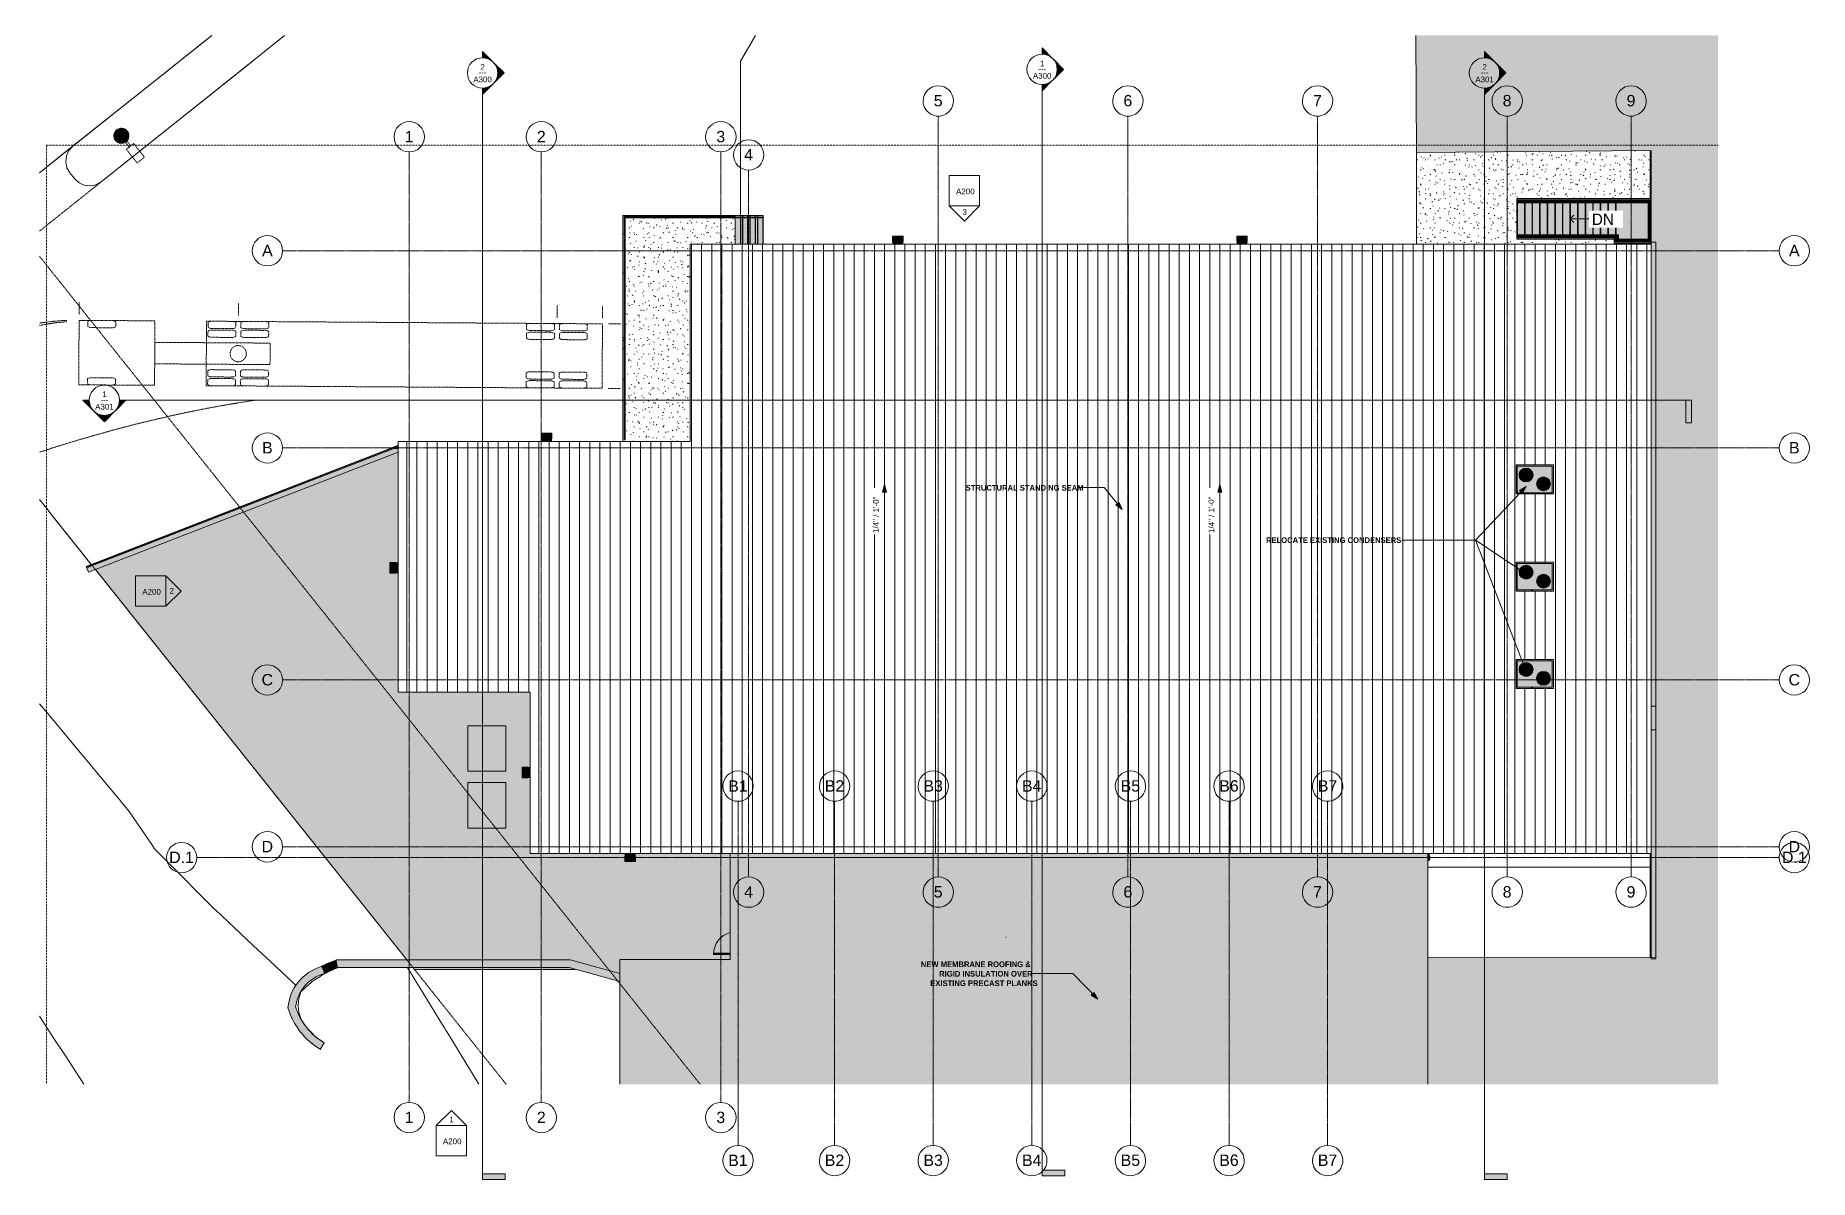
# Model space of a CAD drawing. Header units: inches. Extents: x -4141 to -1335, y 10291 to 12101.
import ezdxf

# ---------------------------------------------------------------- set-up
doc = ezdxf.new("R2010")
doc.units = ezdxf.units.IN
doc.header["$MEASUREMENT"] = 0
for name, pattern in [('Aligning Line 1_8_', [0.25, 0.125, -0.125]), ('Dash', [0.25, 0.125, -0.125]), ('Dash 1_16_', [0.125, 0.0625, -0.0625]), ('Double Dash 3_8_', [1, 0.375, -0.125, 0.125, -0.125, 0.125, -0.125]), ('Grid Line 1_2_', [0.875, 0.5, -0.125, 0.125, -0.125]), ('Overhead 1_16_', [0.101562, 0.0625, -0.039062])]:
    doc.linetypes.add(name, pattern=pattern)
for name, color, linetype, lineweight in [('A-DOOR', 31, 'Continuous', 13), ('A-FLOR-HRAL', 11, 'Continuous', 9), ('A-GENM', 5, 'Continuous', 9), ('A-ROOF', 132, 'Continuous', 13), ('A-ROOF-PATT', 132, 'Continuous', 9), ('A-WALL', 113, 'Continuous', 13), ('C-BLDG-PADS', 91, 'Continuous', 13), ('C-PROP-LINE', 91, 'Double Dash 3_8_', 9), ('C-TOPO', 7, 'Continuous', 9), ('E-LITE-EQPM', 33, 'Continuous', 9), ('E-LITE-EQPM-HDLN', 30, 'Dash', 9), ('G-ANNO-DIMS', 111, 'Continuous', 9), ('G-ANNO-SYMB', 111, 'Aligning Line 1_8_', 9), ('G-ANNO-TEXT', 231, 'Continuous', 9), ('M-EQPM', 50, 'Continuous', 9), ('Q-SPCQ', 91, 'Continuous', 9), ('S-COLS', 52, 'Continuous', 13), ('S-FNDN', 32, 'Continuous', 13), ('S-GRID', 1, 'Continuous', 9), ('S-GRID-IDEN', 1, 'Continuous', 9), ('S-STRS', 31, 'Continuous', 13), ('S-STRS-ANNO', 31, 'Continuous', 9), ('S-STRS-IDEN', 31, 'Continuous', 9)]:
    doc.layers.add(name, color=color, linetype=linetype, lineweight=lineweight)
doc.styles.add('Arial', font='arial.ttf', dxfattribs={"height": 18})
doc.styles.add('Arial_1', font='arial.ttf', dxfattribs={"height": 9})
doc.styles.add('Century Gothic', font='ufonts.com_century-gothic.ttf', dxfattribs={"height": 18})
doc.styles.add('Century Gothic_1', font='ufonts.com_century-gothic.ttf', dxfattribs={"height": 9})
doc.styles.add('Century Gothic_B', font='GOTHICB.TTF', dxfattribs={"height": 9})
pattern_1 = [(0, (0, 0), (30.72, 7.68), [1.267, -21.773, 1.267, -21.773, -122.88]), (0, (0, 0), (30.72, 7.68), [-46.08, 1.267, -44.813, 1.267, -21.773, -53.76]), (0, (0, 0), (30.72, 7.68), [-115.2, 1.267, -14.093, 1.267, -37.133]), (120, (11.52, 3.84), (-22.011075, 22.7643004), [1.267, -21.773, 1.267, -21.773, -122.88]), (120, (11.52, 3.84), (-22.011075, 22.7643004), [-46.08, 1.267, -44.813, 1.267, -21.773, -53.76]), (120, (11.52, 3.84), (-22.011075, 22.7643004), [-115.2, 1.267, -14.093, 1.267, -37.133]), (240, (15.36, 19.2), (-8.708925, -30.4443004), [1.267, -21.773, 1.267, -21.773, -122.88]), (240, (15.36, 19.2), (-8.708925, -30.4443004), [-46.08, 1.267, -44.813, 1.267, -21.773, -53.76]), (240, (15.36, 19.2), (-8.708925, -30.4443004), [-115.2, 1.267, -14.093, 1.267, -37.133])]

msp = doc.modelspace()

# ---------------------------------------------------------------- texts
at = {"layer": 'G-ANNO-SYMB', "linetype": 'Continuous', "char_height": 9, "attachment_point": 1}
for s, insert, width, style in [('---', (-3440.2, 12047.2), 15.453, 'Century Gothic_1'), ('2', (-3437.6, 12055.7), 8.484, 'Arial_1'), ('A300', (-2563.5, 12041.7), 35.754, 'Arial_1'), ('---', (-2554.9, 12052.8), 15.453, 'Century Gothic_1'), ('1', (-2552.2, 12061.3), 8.484, 'Arial_1'), ('---', (-1855.1, 12047.2), 15.453, 'Century Gothic_1'), ('2', (-1852.4, 12055.7), 8.484, 'Arial_1'), ('A300', (-3448.8, 12036), 35.754, 'Arial_1'), ('A301', (-1863.6, 12036), 35.754, 'Arial_1'), ('A200', (-2685.1, 11858.8), 35.754, 'Arial_1'), ('3', (-2675, 11826.3), 8.484, 'Arial_1'), ('1', (-4035.8, 11537.9), 8.484, 'Arial_1'), ('A301', (-4047, 11518.2), 35.754, 'Arial_1'), ('---', (-4038.4, 11529.4), 15.453, 'Century Gothic_1'), ('2', (-3929.3, 11226.9), 8.484, 'Arial_1'), ('A200', (-3972.4, 11225.4), 35.754, 'Arial_1'), ('1', (-3486.6, 10390.4), 8.484, 'Arial_1'), ('A200', (-3496.8, 10356), 35.754, 'Arial_1')]:
    msp.add_mtext(s, dxfattribs=dict(at, insert=insert, width=width, style=style))
at = {"layer": 'G-ANNO-TEXT', "char_height": 9, "attachment_point": 1, "style": 'Century Gothic_B'}
for s, insert, width in [('STRUCTURAL STANDING SEAM', (-2669.8, 11389.9), 216.948), ('NEW MEMBRANE ROOFING &', (-2740.8, 10636.1), 213.615), ('RIGID INSULATION OVER', (-2711.8, 10621.1), 178.467), ('EXISTING PRECAST PLANKS', (-2725.8, 10606.1), 195.435)]:
    msp.add_mtext(s, dxfattribs=dict(at, insert=insert, width=width))
at = {"layer": 'G-ANNO-TEXT', "color": 147, "lineweight": 20, "insert": (-2194.7, 11307.1), "char_height": 9, "width": 250.884, "attachment_point": 1, "style": 'Century Gothic_B'}
msp.add_mtext('RELOCATE EXISTING CONDENSERS', dxfattribs=at)
at = {"layer": 'S-GRID-IDEN', "char_height": 18, "attachment_point": 1, "style": 'Arial'}
for s, insert, width in [('5', (-2720.3, 12006.9), 16.968), ('6', (-2420.3, 12006.9), 16.968), ('7', (-2120.3, 12006.9), 16.968), ('8', (-1820.3, 12006.9), 16.968), ('9', (-1624.3, 12006.9), 16.968), ('1', (-3557.3, 11950), 16.968), ('2', (-3348.3, 11950), 16.968), ('3', (-3064.3, 11950), 16.968), ('4', (-3020.3, 11921.3), 16.968), ('A', (-3782.9, 11769.8), 20.301), ('A', (-1367.3, 11769.8), 20.301), ('B', (-3782.9, 11457.8), 20.301), ('B', (-1367.3, 11457.8), 20.301), ('C', (-3783.7, 11090.8), 22.119), ('C', (-1368, 11090.8), 22.119), ('B1', (-3045.5, 10922.6), 37.269), ('B2', (-2892.7, 10922.8), 37.269), ('B3', (-2736.7, 10922.8), 37.269), ('B4', (-2580.7, 10922.8), 37.269), ('B5', (-2424.7, 10922.8), 37.269), ('B6', (-2268.7, 10922.8), 37.269), ('B7', (-2112.7, 10922.8), 37.269), ('D.1', (-3929.9, 10809.8), 47.571), ('D', (-3783.7, 10826.8), 22.119), ('D.1', (-1378.5, 10809.8), 47.571), ('D', (-1368, 10826.8), 22.119), ('4', (-3020.3, 10755), 16.968), ('5', (-2720.3, 10755.2), 16.968), ('6', (-2420.3, 10755.2), 16.968), ('7', (-2120.3, 10755.2), 16.968), ('8', (-1820.3, 10755.2), 16.968), ('9', (-1624.3, 10755.2), 16.968), ('1', (-3557.3, 10398.4), 16.968), ('2', (-3348.3, 10398.4), 16.968), ('3', (-3064.3, 10398.4), 16.968), ('B1', (-3045.5, 10330.4), 37.269), ('B2', (-2892.7, 10330.6), 37.269), ('B3', (-2736.7, 10330.6), 37.269), ('B4', (-2580.7, 10330.6), 37.269), ('B5', (-2424.7, 10330.6), 37.269), ('B6', (-2268.7, 10330.6), 37.269), ('B7', (-2112.7, 10330.6), 37.269)]:
    msp.add_mtext(s, dxfattribs=dict(at, insert=insert, width=width))

# ---------------------------------------------------------------- blocks, each defined once
blk = doc.blocks.new('Walls 1 - Walls 1-1277454-FLOOR PLAN - ROOF PLAN')
at = {"layer": 'A-ROOF', "lineweight": 9}
blk.add_hatch(color=254, dxfattribs=at).paths.add_polyline_path([(-1938.6, 10441.8), (-1479.6, 10441.8), (-1479.6, 12101), (-1957.7, 12101), (-1956.8, 11915.8), (-1585.5, 11918.8), (-1585.5, 11774.1), (-1577.8, 11774.1), (-1577.8, 10643), (-1938.6, 10642.4), (-1938.6, 10639)], flags=0)
at = {"layer": 'A-ROOF', "color": 8, "lineweight": 9}
for p, q in [((-1957.7, 12101), (-1956.8, 11915.8)), ((-1956.8, 11915.8), (-1585.5, 11918.9)), ((-1585.5, 11918.9), (-1585.5, 11774.1)), ((-1585.5, 11774.1), (-1577.8, 11774.1)), ((-1577.8, 11774.1), (-1577.8, 11039.7)), ((-1577.8, 11002.4), (-1577.8, 10643)), ((-1577.8, 10643), (-1938.6, 10642.4)), ((-1938.6, 10642.4), (-1938.6, 10441.8))]:
    blk.add_line(p, q, dxfattribs=at)
blk = doc.blocks.new('Railing - Lapeyre - 1 1_2_ Post-1355937-FLOOR PLAN - ROOF PLAN')
at = {"layer": 'A-FLOR-HRAL'}
blk.add_hatch(color=253, dxfattribs=at).paths.add_polyline_path([(0.1, 0.7), (0, 0.7), (-0.3, 0.7), (-0.4, 0.6), (-0.6, 0.4), (-0.6, 0.4), (-0.7, 0.2), (-0.7, 0), (-0.6, 0), (-0.5, 0.3), (-0.5, 0.4), (-0.4, 0.6), (-0.2, 0.7), (0, 0.7)], flags=0)
at = {"layer": 'A-FLOR-HRAL', "color": 8}
blk.add_arc((0, 0), 0.75, 85.3095, 180, dxfattribs=at)
blk = doc.blocks.new('Railing - Lapeyre - 1 1_2_ Post-V1-FLOOR PLAN - ROOF PLAN')
at = {"layer": 'A-FLOR-HRAL'}
blk.add_hatch(color=253, dxfattribs=at).paths.add_polyline_path([(0, -0.8), (0.2, -0.7), (0.4, -0.6), (0.5, -0.5), (0.6, -0.4), (0.7, -0.2), (0.7, 0), (-0.8, 0), (-0.7, -0.2), (-0.6, -0.4), (-0.5, -0.5), (-0.4, -0.6), (-0.2, -0.7), (0, -0.8)], flags=0)
at = {"layer": 'A-FLOR-HRAL', "color": 8}
blk.add_arc((0, 0), 0.75, 180, 360, dxfattribs=at)
blk = doc.blocks.new('Railing - Railing-1339868-FLOOR PLAN - ROOF PLAN')
at = {"layer": 'A-FLOR-HRAL'}
for points in [[(-3210, 11461.9), (-3208.5, 11461.9), (-3208.5, 11812.4), (-3210, 11813.9), (-3210, 11462.1)], [(-3208.5, 11812.4), (-3035, 11812.4), (-3035.2, 11812.6), (-3035.3, 11812.8), (-3035.3, 11813), (-3035.3, 11813.1), (-3035.3, 11813.3), (-3035.1, 11813.5), (-3035.1, 11813.6), (-3034.9, 11813.7), (-3034.8, 11813.7), (-3034.6, 11813.8), (-3034.6, 11813.9), (-3209.9, 11813.9), (-3208.5, 11812.4)]]:
    blk.add_hatch(color=253, dxfattribs=at).paths.add_polyline_path(points, flags=0)
at = {"layer": 'A-FLOR-HRAL', "color": 8}
for p, q in [((-3034.6, 11813.9), (-3210, 11813.9)), ((-3210, 11813.9), (-3210, 11461.9)), ((-3208.5, 11812.4), (-3034.6, 11812.4)), ((-3208.5, 11461.9), (-3208.5, 11812.4)), ((-3034.6, 11813.9), (-3034.6, 11813.8)), ((-3208.5, 11461.9), (-3210, 11461.9))]:
    blk.add_line(p, q, dxfattribs=at)
blk.add_open_spline([(-3210, 11813.9), (-3210, 11813.9), (-3209.9, 11813.9), (-3209.9, 11813.8), (-3209.9, 11813.8), (-3209.8, 11813.8), (-3209.8, 11813.7), (-3209.7, 11813.7), (-3209.7, 11813.6), (-3209.6, 11813.5), (-3209.5, 11813.5), (-3209.5, 11813.4), (-3209.4, 11813.4), (-3209.4, 11813.3), (-3209.3, 11813.3), (-3209.3, 11813.2), (-3209.3, 11813.2), (-3209.2, 11813.1), (-3209.2, 11813.1), (-3209.1, 11813), (-3209.1, 11813), (-3209, 11813), (-3209, 11812.9), (-3208.9, 11812.9), (-3208.9, 11812.8), (-3208.8, 11812.8), (-3208.8, 11812.7), (-3208.7, 11812.7), (-3208.7, 11812.6), (-3208.6, 11812.6), (-3208.6, 11812.5), (-3208.6, 11812.5), (-3208.5, 11812.5), (-3208.5, 11812.4), (-3208.5, 11812.4), (-3208.5, 11812.4)], degree=3, knots=[0, 0, 0, 0, 0.083333, 0.125, 0.166667, 0.208333, 0.229167, 0.25, 0.291667, 0.333333, 0.354167, 0.375, 0.395833, 0.416667, 0.4375, 0.458333, 0.479167, 0.5, 0.520833, 0.541667, 0.5625, 0.583333, 0.604167, 0.625, 0.645833, 0.666667, 0.6875, 0.708333, 0.75, 0.770833, 0.791667, 0.833333, 0.875, 0.916667, 1, 1, 1, 1], dxfattribs=at)
at = {"rotation": 269.9999999999996}
blk.add_blockref('Railing - Lapeyre - 1 1_2_ Post-1355937-FLOOR PLAN - ROOF PLAN', (-3034.6, 11813.1), dxfattribs=at)
blk.add_blockref('Railing - Lapeyre - 1 1_2_ Post-V1-FLOOR PLAN - ROOF PLAN', (-3209.2, 11461.9))
blk = doc.blocks.new('Railing - Lapeyre - 1 1_2_ Post-1355956-FLOOR PLAN - ROOF PLAN')
at = {"layer": 'A-FLOR-HRAL'}
blk.add_hatch(color=253, dxfattribs=at).paths.add_polyline_path([(0.7, 0), (0.7, 0.2), (0.6, 0.4), (0.5, 0.5), (0.4, 0.6), (0.2, 0.7), (0, 0.7), (-0.2, 0.7), (-0.4, 0.6), (-0.5, 0.5), (-0.6, 0.4), (-0.7, 0.2), (-0.8, 0), (-0.7, -0.2), (-0.6, -0.4), (-0.5, -0.5), (-0.4, -0.6), (-0.2, -0.7), (0, -0.8), (0.2, -0.7), (0.4, -0.6), (0.5, -0.5), (0.6, -0.4), (0.7, -0.2)], flags=0)
at = {"layer": 'A-FLOR-HRAL', "color": 8}
for start, end in [(360, 180), (180, 360)]:
    blk.add_arc((0, 0), 0.75, start, end, dxfattribs=at)
blk = doc.blocks.new('Railing - Railing-1340472-FLOOR PLAN - ROOF PLAN')
at = {"layer": 'A-FLOR-HRAL'}
for points in [[(-3034.4, 11812.3), (-3026.2, 11812.3), (-3026.2, 11813.8), (-3034.1, 11813.7), (-3034, 11813.6), (-3033.9, 11813.4), (-3033.9, 11813.3), (-3033.8, 11813), (-3033.9, 11812.7), (-3034, 11812.5), (-3034.2, 11812.4), (-3034.3, 11812.4), (-3034.4, 11812.3), (-3034.4, 11812.3)], [(-3008.9, 11812.3), (-2990.4, 11812.3), (-2990.6, 11812.4), (-2990.7, 11812.5), (-2990.9, 11812.6), (-2990.9, 11812.8), (-2991, 11813), (-2990.9, 11813.2), (-2990.9, 11813.4), (-2990.7, 11813.6), (-2990.6, 11813.7), (-2990.4, 11813.7), (-2990.4, 11813.8), (-3026.2, 11813.8), (-3026.2, 11812.3), (-3010.6, 11812.3)]]:
    blk.add_hatch(color=253, dxfattribs=at).paths.add_polyline_path(points, flags=0)
at = {"layer": 'A-FLOR-HRAL', "color": 8}
for p, q in [((-3026.2, 11813.8), (-3034.6, 11813.8)), ((-3026.2, 11812.3), (-3034.6, 11812.3)), ((-2990.2, 11813.8), (-3026.2, 11813.8)), ((-2990.2, 11812.3), (-3026.2, 11812.3))]:
    blk.add_line(p, q, dxfattribs=at)
at = {"rotation": 270}
for p in [(-3034.6, 11813), (-2990.2, 11813)]:
    blk.add_blockref('Railing - Lapeyre - 1 1_2_ Post-1355956-FLOOR PLAN - ROOF PLAN', p, dxfattribs=at)
blk = doc.blocks.new('Railing - Lapeyre - 1 1_2_ Post-V2-FLOOR PLAN - ROOF PLAN')
at = {"layer": 'A-FLOR-HRAL'}
blk.add_hatch(color=253, dxfattribs=at).paths.add_polyline_path([(-0.7, 0.2), (-0.7, 0), (0.8, 0), (0.7, 0.3), (0.6, 0.5), (0.5, 0.5), (0.3, 0.7), (0.2, 0.7), (0, 0.7), (-0.2, 0.7), (-0.4, 0.6), (-0.6, 0.5), (-0.7, 0.3), (-0.7, 0.2)], flags=0)
at = {"layer": 'A-FLOR-HRAL', "color": 8}
blk.add_arc((0, 0), 0.75, 360, 180, dxfattribs=at)
blk = doc.blocks.new('Railing - Railing-1341484-FLOOR PLAN - ROOF PLAN')
at = {"layer": 'A-FLOR-HRAL'}
blk.add_hatch(color=253, dxfattribs=at).paths.add_polyline_path([(-4058.1, 11259.6), (-3567.6, 11450.1), (-3567.6, 11451.7), (-4058.6, 11261), (-4058.1, 11259.6)], flags=0)
at = {"layer": 'A-FLOR-HRAL', "color": 8}
for p, q in [((-3567.6, 11451.7), (-4058.6, 11261)), ((-4058.1, 11259.6), (-3567.6, 11450)), ((-4058.1, 11259.6), (-4058.6, 11261))]:
    blk.add_line(p, q, dxfattribs=at)
at = {"rotation": 111.2193858935049}
blk.add_blockref('Railing - Lapeyre - 1 1_2_ Post-V2-FLOOR PLAN - ROOF PLAN', (-4058.4, 11260.3), dxfattribs=at)
blk = doc.blocks.new('Condensing Unit - Air Cooled - DX - 6-10 Tons - 6 Tons-1352867-FLOOR PLAN - ROOF PLAN')
at = {"layer": 'M-EQPM'}
h = blk.add_hatch(color=8, dxfattribs=at)
h.paths.add_polyline_path([(25.8, 0), (59.4, 0), (59.4, 45.8), (0, 45.8), (0, 0), (25.7, 0)], flags=0)
h.paths.add_polyline_path([(25.7, 1), (24.7, 1), (24.7, 2), (2, 2), (2, 43.8), (57.4, 43.8), (57.4, 2), (25.9, 2), (25.9, 1), (25.8, 1)], flags=0)
h = blk.add_hatch(color=8, dxfattribs=at)
h.paths.add_polyline_path([(52.5, 2), (57.4, 2), (57.4, 43.8), (2, 43.8), (2, 2), (50.5, 2)], flags=0)
h.paths.add_polyline_path([(44.7, 5), (42.4, 5), (40.2, 5.5), (38.1, 6.4), (36.2, 7.8), (34.7, 9.5), (33.5, 11.5), (32.8, 13.6), (32.6, 15.9), (32.8, 18.2), (33.5, 20.4), (34.7, 22.4), (36.2, 24.1), (38.1, 25.5), (40.2, 26.4), (42.4, 26.9), (44.7, 26.9), (47, 26.4), (49.1, 25.5), (50.9, 24.1), (52.5, 22.4), (53.6, 20.4), (54.3, 18.2), (54.6, 15.9), (54.3, 13.6), (53.6, 11.5), (52.5, 9.5), (50.9, 7.8), (49.1, 6.4), (47, 5.5)], flags=0)
h.paths.add_polyline_path([(17, 18.9), (14.7, 18.9), (12.5, 19.4), (10.4, 20.3), (8.4, 21.8), (7, 23.4), (5.8, 25.4), (5.1, 27.6), (4.9, 29.9), (5.1, 32.1), (5.8, 34.3), (7, 36.3), (8.5, 38), (10.4, 39.4), (12.5, 40.3), (14.7, 40.8), (17, 40.8), (19.3, 40.3), (21.4, 39.4), (23.2, 38), (24.8, 36.3), (25.9, 34.3), (26.6, 32.1), (26.9, 29.9), (26.6, 27.6), (25.9, 25.4), (24.8, 23.4), (23.2, 21.7), (21.4, 20.3), (19.3, 19.4)], flags=0)
for points in [[(17, 18.9), (19.3, 19.4), (21.4, 20.3), (23.2, 21.7), (24.8, 23.4), (25.9, 25.4), (26.6, 27.6), (26.9, 29.9), (26.6, 32.1), (25.9, 34.3), (24.8, 36.3), (23.2, 38), (21.4, 39.4), (19.3, 40.3), (17, 40.8), (14.7, 40.8), (12.5, 40.3), (10.4, 39.4), (8.5, 38), (7, 36.3), (5.8, 34.3), (5.1, 32.1), (4.9, 29.9), (5.1, 27.6), (5.8, 25.4), (7, 23.4), (8.5, 21.7), (10.4, 20.3), (12.5, 19.4), (14.7, 18.9)], [(25.3, 1), (25.9, 1), (25.9, 2), (24.7, 2), (24.8, 1), (25.2, 1)], [(44.7, 5), (47, 5.5), (49.1, 6.4), (50.9, 7.8), (52.5, 9.5), (53.6, 11.5), (54.3, 13.6), (54.6, 15.9), (54.3, 18.2), (53.6, 20.4), (52.5, 22.4), (50.9, 24.1), (49.1, 25.5), (47, 26.4), (44.7, 26.9), (42.4, 26.9), (40.2, 26.4), (38.1, 25.5), (36.2, 24.1), (34.7, 22.4), (33.5, 20.4), (32.8, 18.2), (32.6, 15.9), (32.8, 13.6), (33.5, 11.5), (34.7, 9.5), (36.2, 7.8), (38.1, 6.4), (40.2, 5.5), (42.4, 5)]]:
    blk.add_hatch(color=8, dxfattribs=at).paths.add_polyline_path(points, flags=0)
at = {"layer": 'M-EQPM', "color": 8}
for p, q in [((59.4, 45.8), (0, 45.8)), ((0, 45.8), (0, 0)), ((57.4, 43.8), (2, 43.8)), ((2, 2), (2, 43.8)), ((57.4, 2), (57.4, 43.8)), ((59.4, 0), (59.4, 45.8)), ((2, 2), (57.4, 2)), ((24.7, 2), (24.7, 1)), ((25.9, 1), (24.7, 1)), ((25.9, 1), (25.9, 2)), ((0, 0), (59.4, 0))]:
    blk.add_line(p, q, dxfattribs=at)
for centre, start, end in [((15.9, 29.9), 360, 180), ((15.9, 29.9), 180, 360), ((43.6, 15.9), 360, 180), ((43.6, 15.9), 180, 360)]:
    blk.add_arc(centre, 11, start, end, dxfattribs=at)
blk = doc.blocks.new('Trash_Bin_3753 - 6-Yard Bin-1391954-FLOOR PLAN - ROOF PLAN')
at = {"layer": 'Q-SPCQ'}
blk.add_hatch(color=253, dxfattribs=at).paths.add_polyline_path([(36, 30), (-36, 30), (-36, -30), (36, -30), (36, -2.2)], flags=0)
at = {"layer": 'Q-SPCQ', "color": 8}
for p, q in [((-36, -30), (-36, 30)), ((-36, 30), (36, 30)), ((36, 30), (36, -30)), ((-36, -30), (36, -30))]:
    blk.add_line(p, q, dxfattribs=at)
blk = doc.blocks.new('Top Rail Type - Top Rail_Internal_-1447311-FLOOR PLAN - ROOF PLAN')
at = {"layer": 'A-FLOR-HRAL'}
for points in [[(-1641.9, 11839.8), (-1641.9, 11840), (-1797.9, 11840), (-1797.9, 11839.8), (-1641.9, 11839.8)], [(-1641.9, 11839.8), (-1641.9, 11839.8), (-1586.3, 11839.8), (-1586.1, 11840), (-1641.9, 11840), (-1641.9, 11839.8)], [(-1586.1, 11775.1), (-1586.1, 11840), (-1586.3, 11839.8), (-1586.3, 11775.2), (-1586.2, 11775.1)], [(-1645.6, 11781.8), (-1642, 11781.8), (-1641.7, 11782.1), (-1641.4, 11782.4), (-1641, 11782.6), (-1641, 11782.7), (-1641.9, 11782.6), (-1641.9, 11782), (-1797.9, 11782), (-1797.9, 11781.8), (-1653.9, 11781.8)], [(-1641.9, 11781.3), (-1641.7, 11781.4), (-1641.7, 11781.4), (-1641.7, 11781.9), (-1641.2, 11781.9), (-1640.9, 11782.3), (-1640.8, 11782.6), (-1640.8, 11782.6), (-1641, 11782.6), (-1641.4, 11782.4), (-1641.7, 11782.1), (-1641.9, 11781.9), (-1641.9, 11781.3)], [(-1641, 11775.1), (-1640.8, 11775.2), (-1640.8, 11781.9), (-1640.2, 11781.9), (-1640.2, 11782.3), (-1640.3, 11782.3), (-1640.5, 11782.2), (-1640.9, 11781.9), (-1641, 11781.8), (-1641, 11775.1)], [(-1593.7, 11775.1), (-1586.1, 11775.1), (-1586.3, 11775.2), (-1640.8, 11775.2), (-1641, 11775.1), (-1604.1, 11775.1)]]:
    blk.add_hatch(color=254, dxfattribs=at).paths.add_polyline_path(points, flags=0)
at = {"layer": 'A-FLOR-HRAL', "color": 8}
for p, q in [((-1641.7, 11840.7), (-1797.9, 11840.7)), ((-1797.9, 11839.2), (-1641.7, 11839.2)), ((-1585.5, 11840.7), (-1641.7, 11840.7)), ((-1641.7, 11839.2), (-1587, 11839.2)), ((-1587, 11839.2), (-1587, 11775.9)), ((-1640.9, 11782.7), (-1797.9, 11782.7)), ((-1797.9, 11781.2), (-1642.2, 11781.2)), ((-1641.7, 11780.9), (-1641.7, 11774.4)), ((-1641.7, 11774.4), (-1585.5, 11774.4)), ((-1640.2, 11775.9), (-1640.2, 11782.2)), ((-1587, 11775.9), (-1640.2, 11775.9))]:
    blk.add_line(p, q, dxfattribs=at)
at = {"layer": 'A-FLOR-HRAL', "color": 8, "flags": 128}
for points in [[(-1797.9, 11839.8), (-1797.9, 11839.9), (-1797.9, 11840)], [(-1797.9, 11781.8), (-1797.9, 11781.9), (-1797.9, 11782)], [(-1640.9, 11782.7), (-1641, 11782.6), (-1641.2, 11782.6), (-1641.4, 11782.4), (-1641.5, 11782.3), (-1641.7, 11782.1), (-1641.9, 11781.9), (-1642, 11781.8)], [(-1641.9, 11781.3), (-1641.7, 11781.4), (-1641.7, 11781.4)], [(-1641.2, 11781.9), (-1641, 11782.1), (-1640.9, 11782.3), (-1640.8, 11782.4), (-1640.8, 11782.6), (-1640.8, 11782.6), (-1640.9, 11782.7)], [(-1641, 11781.8), (-1640.9, 11781.9), (-1640.7, 11782.1), (-1640.5, 11782.2), (-1640.4, 11782.3), (-1640.3, 11782.3), (-1640.2, 11782.3), (-1640.2, 11782.2)]]:
    blk.add_lwpolyline(points, dxfattribs=at)
at = {"layer": 'A-FLOR-HRAL', "color": 8}
blk.add_open_spline([(-1641.9, 11840), (-1641.9, 11840), (-1641.9, 11839.9), (-1641.9, 11839.9), (-1641.9, 11839.8)], degree=3, dxfattribs=at)
for points in [[(-1586.1, 11840), (-1586.1, 11840), (-1586.2, 11840), (-1586.2, 11839.9), (-1586.3, 11839.9), (-1586.3, 11839.8), (-1586.3, 11839.8)], [(-1641, 11775.1), (-1641, 11775.1), (-1641, 11775.1), (-1640.9, 11775.1), (-1640.9, 11775.2), (-1640.8, 11775.2), (-1640.8, 11775.2)], [(-1586.1, 11775.1), (-1586.1, 11775.1), (-1586.2, 11775.1), (-1586.2, 11775.1), (-1586.3, 11775.2), (-1586.3, 11775.2), (-1586.3, 11775.2)]]:
    blk.add_open_spline(points, degree=3, knots=[0.46086968, 0.46086968, 0.46086968, 0.46086968, 0.47916667, 0.5, 0.52083333, 0.53913032, 0.53913032, 0.53913032, 0.53913032], dxfattribs=at)
blk = doc.blocks.new('Top Rail Type - Top Rail_Internal_-V3-FLOOR PLAN - ROOF PLAN')
at = {"layer": 'A-FLOR-HRAL'}
h = blk.add_hatch(color=254, dxfattribs=at)
h.paths.add_polyline_path([(-1642.1, 11839.2), (-1641.9, 11839.2), (-1641.9, 11839.8), (-1797.9, 11839.8), (-1797.9, 11839.2), (-1645.6, 11839.2)], flags=0)
h.paths.add_polyline_path([(-1653.9, 11840), (-1641.9, 11840), (-1641.9, 11840.7), (-1797.9, 11840.7), (-1797.9, 11840), (-1655.9, 11840)], flags=0)
h = blk.add_hatch(color=254, dxfattribs=at)
h.paths.add_polyline_path([(-1587, 11839.2), (-1586.3, 11839.8), (-1641.9, 11839.8), (-1641.9, 11839.2), (-1587.2, 11839.2)], flags=0)
h.paths.add_polyline_path([(-1641.9, 11840), (-1641.9, 11840), (-1586.1, 11840), (-1585.5, 11840.7), (-1641.9, 11840.7)], flags=0)
h = blk.add_hatch(color=254, dxfattribs=at)
h.paths.add_polyline_path([(-1585.5, 11774.4), (-1585.5, 11840.7), (-1586.1, 11840), (-1586.1, 11775.1)], flags=0)
h.paths.add_polyline_path([(-1586.3, 11775.2), (-1586.3, 11839.8), (-1587, 11839.2), (-1587, 11775.9)], flags=0)
h = blk.add_hatch(color=254, dxfattribs=at)
h.paths.add_polyline_path([(-1655.9, 11781.2), (-1641.9, 11781.2), (-1641.9, 11781.9), (-1642, 11781.8), (-1797.9, 11781.8), (-1797.9, 11781.2), (-1665.9, 11781.2)], flags=0)
h.paths.add_polyline_path([(-1749.9, 11782), (-1641.9, 11782), (-1641.9, 11782.7), (-1797.9, 11782.7), (-1797.9, 11782), (-1759.7, 11782)], flags=0)
h = blk.add_hatch(color=254, dxfattribs=at)
h.paths.add_polyline_path([(-1641.7, 11774.4), (-1641, 11775.1), (-1641, 11781.8), (-1641, 11781.9), (-1641.7, 11781.9), (-1641.7, 11775.1)], flags=0)
h.paths.add_polyline_path([(-1640.8, 11775.2), (-1640.2, 11775.9), (-1640.2, 11781.9), (-1640.8, 11781.9), (-1640.8, 11775.9)], flags=0)
h = blk.add_hatch(color=254, dxfattribs=at)
h.paths.add_polyline_path([(-1641.7, 11774.4), (-1585.5, 11774.4), (-1586.1, 11775.1), (-1641, 11775.1)], flags=0)
h.paths.add_polyline_path([(-1586.3, 11775.2), (-1587, 11775.9), (-1640.2, 11775.9), (-1640.8, 11775.2), (-1587, 11775.2)], flags=0)
at = {"layer": 'A-FLOR-HRAL', "color": 8}
for p, q in [((-1797.9, 11839.2), (-1797.9, 11840.7)), ((-1641.9, 11840.7), (-1797.9, 11840.7)), ((-1641.9, 11839.2), (-1797.9, 11839.2)), ((-1585.5, 11840.7), (-1641.9, 11840.7)), ((-1587, 11839.2), (-1641.9, 11839.2)), ((-1587, 11775.9), (-1587, 11839.2)), ((-1797.9, 11782.7), (-1797.9, 11781.2)), ((-1797.9, 11782.7), (-1641.9, 11782.7)), ((-1797.9, 11781.2), (-1641.9, 11781.2)), ((-1641.9, 11782.7), (-1641.9, 11781.2)), ((-1640.2, 11781.9), (-1641.7, 11781.9)), ((-1641.7, 11781.9), (-1641.7, 11774.4)), ((-1641.7, 11774.4), (-1585.5, 11774.4)), ((-1640.2, 11781.9), (-1640.2, 11775.9)), ((-1640.2, 11775.9), (-1587, 11775.9))]:
    blk.add_line(p, q, dxfattribs=at)
blk = doc.blocks.new('Handrail Type - Handrail_Internal_-1447339-FLOOR PLAN - ROOF PLAN')
at = {"layer": 'A-FLOR-HRAL'}
for points in [[(-1641.9, 11836.8), (-1641.9, 11837), (-1797.9, 11837), (-1797.9, 11836.8), (-1641.9, 11836.8)], [(-1641.9, 11836.8), (-1641.9, 11836.8), (-1589.3, 11836.8), (-1589.1, 11837), (-1641.9, 11837), (-1641.9, 11836.8)], [(-1589.1, 11778.1), (-1589.1, 11837), (-1589.3, 11836.8), (-1589.3, 11778.2), (-1589.2, 11778.1)], [(-1641.9, 11784.8), (-1641.9, 11785), (-1797.9, 11785), (-1797.9, 11784.8), (-1641.9, 11784.8)], [(-1638, 11784.8), (-1637.8, 11785), (-1641.9, 11785), (-1641.9, 11784.8), (-1638.2, 11784.8)], [(-1638, 11778.1), (-1637.8, 11778.2), (-1637.8, 11785), (-1638, 11784.8), (-1638, 11778.1)], [(-1589.2, 11778.1), (-1589.1, 11778.1), (-1589.3, 11778.2), (-1637.8, 11778.2), (-1638, 11778.1), (-1589.3, 11778.1)]]:
    blk.add_hatch(color=254, dxfattribs=at).paths.add_polyline_path(points, flags=0)
at = {"layer": 'A-FLOR-HRAL', "color": 8}
for p, q in [((-1641.7, 11837.7), (-1797.9, 11837.7)), ((-1797.9, 11836.2), (-1641.7, 11836.2)), ((-1588.5, 11837.7), (-1641.7, 11837.7)), ((-1641.7, 11836.2), (-1590, 11836.2)), ((-1590, 11836.2), (-1590, 11778.9)), ((-1588.5, 11777.4), (-1588.5, 11837.7)), ((-1641.7, 11785.7), (-1797.9, 11785.7)), ((-1797.9, 11784.2), (-1641.7, 11784.2)), ((-1637.2, 11785.7), (-1641.7, 11785.7)), ((-1641.7, 11784.2), (-1638.7, 11784.2)), ((-1638.7, 11784.2), (-1638.7, 11777.4)), ((-1638.7, 11777.4), (-1588.5, 11777.4)), ((-1637.2, 11778.9), (-1637.2, 11785.7)), ((-1590, 11778.9), (-1637.2, 11778.9))]:
    blk.add_line(p, q, dxfattribs=at)
at = {"layer": 'A-FLOR-HRAL', "color": 8, "flags": 128}
for points in [[(-1797.9, 11836.8), (-1797.9, 11836.9), (-1797.9, 11837)], [(-1797.9, 11784.8), (-1797.9, 11784.9), (-1797.9, 11785)]]:
    blk.add_lwpolyline(points, dxfattribs=at)
at = {"layer": 'A-FLOR-HRAL', "color": 8}
for points in [[(-1641.9, 11837), (-1641.9, 11837), (-1641.9, 11836.9), (-1641.9, 11836.9), (-1641.9, 11836.8)], [(-1641.9, 11784.8), (-1641.9, 11784.9), (-1641.9, 11784.9), (-1641.9, 11785), (-1641.9, 11785)]]:
    blk.add_open_spline(points, degree=3, dxfattribs=at)
for points in [[(-1589.1, 11837), (-1589.1, 11837), (-1589.2, 11837), (-1589.2, 11836.9), (-1589.3, 11836.9), (-1589.3, 11836.8), (-1589.3, 11836.8)], [(-1638, 11784.8), (-1638, 11784.8), (-1638, 11784.9), (-1637.9, 11784.9), (-1637.9, 11785), (-1637.8, 11785), (-1637.8, 11785)], [(-1638, 11778.1), (-1638, 11778.1), (-1638, 11778.1), (-1637.9, 11778.1), (-1637.9, 11778.2), (-1637.8, 11778.2), (-1637.8, 11778.2)], [(-1589.1, 11778.1), (-1589.1, 11778.1), (-1589.2, 11778.1), (-1589.2, 11778.1), (-1589.3, 11778.2), (-1589.3, 11778.2), (-1589.3, 11778.2)]]:
    blk.add_open_spline(points, degree=3, knots=[0.46086968, 0.46086968, 0.46086968, 0.46086968, 0.47916667, 0.5, 0.52083333, 0.53913032, 0.53913032, 0.53913032, 0.53913032], dxfattribs=at)
blk = doc.blocks.new('Handrail Type - Handrail_Internal_-V4-FLOOR PLAN - ROOF PLAN')
at = {"layer": 'A-FLOR-HRAL'}
h = blk.add_hatch(color=254, dxfattribs=at)
h.paths.add_polyline_path([(-1642.1, 11836.2), (-1641.9, 11836.2), (-1641.9, 11836.8), (-1797.9, 11836.8), (-1797.9, 11836.2), (-1645.6, 11836.2)], flags=0)
h.paths.add_polyline_path([(-1676.7, 11837), (-1641.9, 11837), (-1641.9, 11837.7), (-1797.9, 11837.7), (-1797.9, 11837), (-1677.9, 11837)], flags=0)
h = blk.add_hatch(color=254, dxfattribs=at)
h.paths.add_polyline_path([(-1614.4, 11836.2), (-1590, 11836.2), (-1589.3, 11836.8), (-1641.9, 11836.8), (-1641.9, 11836.2), (-1624.8, 11836.2)], flags=0)
h.paths.add_polyline_path([(-1641.9, 11837), (-1641.9, 11837), (-1589.1, 11837), (-1588.5, 11837.7), (-1641.9, 11837.7)], flags=0)
h = blk.add_hatch(color=254, dxfattribs=at)
h.paths.add_polyline_path([(-1588.5, 11777.4), (-1588.5, 11837.7), (-1589.1, 11837), (-1589.1, 11778.1)], flags=0)
h.paths.add_polyline_path([(-1589.3, 11778.2), (-1589.3, 11836.8), (-1590, 11836.2), (-1590, 11778.9)], flags=0)
h = blk.add_hatch(color=254, dxfattribs=at)
h.paths.add_polyline_path([(-1676.7, 11784.2), (-1641.9, 11784.2), (-1641.9, 11784.8), (-1797.9, 11784.8), (-1797.9, 11784.2), (-1677.9, 11784.2)], flags=0)
h.paths.add_polyline_path([(-1676.7, 11785), (-1641.9, 11785), (-1641.9, 11785.7), (-1797.9, 11785.7), (-1797.9, 11785), (-1677.9, 11785)], flags=0)
h = blk.add_hatch(color=254, dxfattribs=at)
h.paths.add_polyline_path([(-1638.7, 11784.2), (-1638, 11784.8), (-1641.9, 11784.8), (-1641.9, 11784.2), (-1638.8, 11784.2)], flags=0)
h.paths.add_polyline_path([(-1641.9, 11785), (-1641.9, 11785), (-1637.8, 11785), (-1637.2, 11785.7), (-1641.9, 11785.6), (-1641.9, 11785.1)], flags=0)
h = blk.add_hatch(color=254, dxfattribs=at)
h.paths.add_polyline_path([(-1638.7, 11777.4), (-1638, 11778.1), (-1638, 11784.8), (-1638.7, 11784.2), (-1638.7, 11778.1)], flags=0)
h.paths.add_polyline_path([(-1637.8, 11778.2), (-1637.2, 11778.9), (-1637.2, 11785.7), (-1637.8, 11785), (-1637.8, 11778.9)], flags=0)
h = blk.add_hatch(color=254, dxfattribs=at)
h.paths.add_polyline_path([(-1589.1, 11777.4), (-1588.5, 11777.4), (-1589.1, 11778.1), (-1638, 11778.1), (-1638.7, 11777.4), (-1589.2, 11777.4)], flags=0)
h.paths.add_polyline_path([(-1590, 11778.2), (-1589.3, 11778.2), (-1590, 11778.9), (-1637.2, 11778.9), (-1637.8, 11778.2), (-1593.7, 11778.2)], flags=0)
at = {"layer": 'A-FLOR-HRAL', "color": 8}
for p, q in [((-1797.9, 11836.2), (-1797.9, 11837.7)), ((-1641.9, 11837.7), (-1797.9, 11837.7)), ((-1641.9, 11836.2), (-1797.9, 11836.2)), ((-1588.5, 11837.7), (-1641.9, 11837.7)), ((-1590, 11836.2), (-1641.9, 11836.2)), ((-1590, 11778.9), (-1590, 11836.2)), ((-1588.5, 11777.4), (-1588.5, 11837.7)), ((-1797.9, 11785.7), (-1797.9, 11784.2)), ((-1797.9, 11785.7), (-1641.9, 11785.7)), ((-1797.9, 11784.2), (-1641.9, 11784.2)), ((-1641.9, 11785.7), (-1637.2, 11785.7)), ((-1641.9, 11784.2), (-1638.7, 11784.2)), ((-1638.7, 11784.2), (-1638.7, 11777.4)), ((-1638.7, 11777.4), (-1588.5, 11777.4)), ((-1637.2, 11785.7), (-1637.2, 11778.9)), ((-1637.2, 11778.9), (-1590, 11778.9))]:
    blk.add_line(p, q, dxfattribs=at)
blk = doc.blocks.new('Turning Radius - Semi - 42ft axle to axle - Turning Radius - Semi - 42ft axle to axle-1546870-FLOOR PLAN - ROOF PLAN')
at = {"layer": 'A-GENM', "color": 8, "linetype": 'Dash 1_16_'}
for p, q in [((426.2, 1436.6), (426.3, 1437.8)), ((-540, 821.2), (-540, 801.7)), ((-438, 821.2), (-438, 801.7)), ((-549.2, 792), (-568.7, 792)), ((-540, 792), (-540, 165.6)), ((-438, 792), (-540, 792)), ((-438, 165.6), (-438, 792)), ((-540, 761.8), (-540, 730.2)), ((-530.8, 768), (-537.8, 768)), ((-528.6, 730.2), (-528.6, 761.8)), ((-526.1, 761.8), (-526.1, 730.2)), ((-516.8, 768), (-523.9, 768)), ((-514.6, 730.2), (-514.6, 761.8)), ((-463.4, 761.8), (-463.4, 730.2)), ((-454.1, 768), (-461.2, 768)), ((-451.9, 730.2), (-451.9, 761.8)), ((-449.4, 761.8), (-449.4, 730.2)), ((-440.2, 768), (-447.2, 768)), ((-438, 730.2), (-438, 761.8)), ((-549.2, 720), (-568.7, 720)), ((-540, 709.8), (-540, 678.2)), ((-537.8, 724), (-530.8, 724)), ((-530.8, 716), (-537.8, 716)), ((-528.6, 678.2), (-528.6, 709.8)), ((-526.1, 709.8), (-526.1, 678.2)), ((-523.9, 724), (-516.8, 724)), ((-516.8, 716), (-523.9, 716)), ((-514.6, 678.2), (-514.6, 709.8)), ((-463.4, 709.8), (-463.4, 678.2)), ((-461.2, 724), (-454.1, 724)), ((-454.1, 716), (-461.2, 716)), ((-451.9, 678.2), (-451.9, 709.8)), ((-449.4, 709.8), (-449.4, 678.2)), ((-447.2, 724), (-440.2, 724)), ((-440.2, 716), (-447.2, 716)), ((-438, 678.2), (-438, 709.8)), ((-537.8, 672), (-530.8, 672)), ((-523.9, 672), (-516.8, 672)), ((-461.2, 672), (-454.1, 672)), ((-447.2, 672), (-440.2, 672)), ((-540, 257.8), (-540, 226.2)), ((-530.8, 264), (-537.8, 264)), ((-528.6, 226.2), (-528.6, 257.8)), ((-526.1, 257.8), (-526.1, 226.2)), ((-516.8, 264), (-523.9, 264)), ((-514.6, 226.2), (-514.6, 257.8)), ((-506, 266.4), (-506, 84)), ((-472, 266.4), (-506, 266.4)), ((-472, 84), (-472, 266.4)), ((-463.4, 257.8), (-463.4, 226.2)), ((-454.1, 264), (-461.2, 264)), ((-451.9, 226.2), (-451.9, 257.8)), ((-449.4, 257.8), (-449.4, 226.2)), ((-440.2, 264), (-447.2, 264)), ((-438, 226.2), (-438, 257.8)), ((-549.2, 216), (-568.7, 216)), ((-540, 205.8), (-540, 174.2)), ((-537.8, 220), (-530.8, 220)), ((-530.8, 212), (-537.8, 212)), ((-528.6, 174.2), (-528.6, 205.8)), ((-526.1, 205.8), (-526.1, 174.2)), ((-523.9, 220), (-516.8, 220)), ((-516.8, 212), (-523.9, 212)), ((-514.6, 174.2), (-514.6, 205.8)), ((-463.4, 205.8), (-463.4, 174.2)), ((-461.2, 220), (-454.1, 220)), ((-454.1, 212), (-461.2, 212)), ((-451.9, 174.2), (-451.9, 205.8)), ((-449.4, 205.8), (-449.4, 174.2)), ((-447.2, 220), (-440.2, 220)), ((-440.2, 212), (-447.2, 212)), ((-438, 174.2), (-438, 205.8)), ((-540, 165.6), (-438, 165.6)), ((-537.8, 168), (-530.8, 168)), ((-523.9, 168), (-516.8, 168)), ((-461.2, 168), (-454.1, 168)), ((-447.2, 168), (-440.2, 168)), ((-540, 84), (-540, -36)), ((-438, 84), (-540, 84)), ((-506, 84), (-472, 84)), ((-438, -36), (-438, 84)), ((-540, 15.8), (-540, -15.8)), ((-530.8, 22), (-537.8, 22)), ((-528.6, -15.8), (-528.6, 15.8)), ((-449.4, 15.8), (-449.4, -15.8)), ((-440.2, 22), (-447.2, 22)), ((-438, -15.8), (-438, 15.8)), ((-537.8, -22), (-530.8, -22)), ((-447.2, -22), (-440.2, -22)), ((-549.2, -36), (-568.7, -36)), ((-540, -36), (-438, -36))]:
    blk.add_line(p, q, dxfattribs=at)
blk.add_circle((-489, 216), 12.8, dxfattribs=at)
for centre, radius, start, end in [((-529, 762.3), 11, 150.6297, 182.5082), ((-537.9, 767.1), 0.919, 81.4433, 135.4264), ((-530.6, 767.1), 0.919, 44.5736, 98.5565), ((-539.6, 762.3), 11, 357.4914, 29.3702), ((-515, 762.3), 11, 150.6297, 182.5082), ((-524, 767.1), 0.919, 81.4433, 135.4264), ((-516.7, 767.1), 0.919, 44.5736, 98.5565), ((-525.7, 762.3), 11, 357.4914, 29.3702), ((-452.4, 762.3), 11, 150.6297, 182.5082), ((-461.3, 767.1), 0.919, 81.4433, 135.4264), ((-454, 767.1), 0.919, 44.5736, 98.5565), ((-463, 762.3), 11, 357.4914, 29.3702), ((-438.4, 762.3), 11, 150.6297, 182.5082), ((-447.4, 767.1), 0.919, 81.4433, 135.4264), ((-440.1, 767.1), 0.919, 44.5736, 98.5565), ((-449, 762.3), 11, 357.4914, 29.3702), ((-529, 729.7), 11, 177.4914, 209.3702), ((-539.6, 729.7), 11, 330.6297, 2.5082), ((-515, 729.7), 11, 177.4914, 209.3702), ((-525.7, 729.7), 11, 330.6297, 2.5082), ((-452.4, 729.7), 11, 177.4914, 209.3702), ((-463, 729.7), 11, 330.6297, 2.5082), ((-438.4, 729.7), 11, 177.4914, 209.3702), ((-449, 729.7), 11, 330.6297, 2.5082), ((-529, 710.3), 11, 150.6297, 182.5082), ((-537.9, 724.9), 0.919, 224.5736, 278.5565), ((-537.9, 715.1), 0.919, 81.4433, 135.4264), ((-530.6, 724.9), 0.919, 261.4433, 315.4264), ((-530.6, 715.1), 0.919, 44.5736, 98.5565), ((-539.6, 710.3), 11, 357.4914, 29.3702), ((-515, 710.3), 11, 150.6297, 182.5082), ((-524, 724.9), 0.919, 224.5736, 278.5565), ((-524, 715.1), 0.919, 81.4433, 135.4264), ((-516.7, 724.9), 0.919, 261.4433, 315.4264), ((-516.7, 715.1), 0.919, 44.5736, 98.5565), ((-525.7, 710.3), 11, 357.4914, 29.3702), ((-452.4, 710.3), 11, 150.6297, 182.5082), ((-461.3, 724.9), 0.919, 224.5736, 278.5565), ((-461.3, 715.1), 0.919, 81.4433, 135.4264), ((-454, 724.9), 0.919, 261.4433, 315.4264), ((-454, 715.1), 0.919, 44.5736, 98.5565), ((-463, 710.3), 11, 357.4914, 29.3702), ((-438.4, 710.3), 11, 150.6297, 182.5082), ((-447.4, 724.9), 0.919, 224.5736, 278.5565), ((-447.4, 715.1), 0.919, 81.4433, 135.4264), ((-440.1, 724.9), 0.919, 261.4433, 315.4264), ((-440.1, 715.1), 0.919, 44.5736, 98.5565), ((-449, 710.3), 11, 357.4914, 29.3702), ((-529, 677.7), 11, 177.4914, 209.3702), ((-539.6, 677.7), 11, 330.6297, 2.5082), ((-515, 677.7), 11, 177.4914, 209.3702), ((-525.7, 677.7), 11, 330.6297, 2.5082), ((-452.4, 677.7), 11, 177.4914, 209.3702), ((-463, 677.7), 11, 330.6297, 2.5082), ((-438.4, 677.7), 11, 177.4914, 209.3702), ((-449, 677.7), 11, 330.6297, 2.5082), ((-537.9, 672.9), 0.919, 224.5736, 278.5565), ((-530.6, 672.9), 0.919, 261.4433, 315.4264), ((-524, 672.9), 0.919, 224.5736, 278.5565), ((-516.7, 672.9), 0.919, 261.4433, 315.4264), ((-461.3, 672.9), 0.919, 224.5736, 278.5565), ((-454, 672.9), 0.919, 261.4433, 315.4264), ((-447.4, 672.9), 0.919, 224.5736, 278.5565), ((-440.1, 672.9), 0.919, 261.4433, 315.4264), ((-529, 258.3), 11, 150.6297, 182.5082), ((-537.9, 263.1), 0.919, 81.4433, 135.4264), ((-530.6, 263.1), 0.919, 44.5736, 98.5565), ((-539.6, 258.3), 11, 357.4914, 29.3702), ((-515, 258.3), 11, 150.6297, 182.5082), ((-524, 263.1), 0.919, 81.4433, 135.4264), ((-516.7, 263.1), 0.919, 44.5736, 98.5565), ((-525.7, 258.3), 11, 357.4914, 29.3702), ((-452.4, 258.3), 11, 150.6297, 182.5082), ((-461.3, 263.1), 0.919, 81.4433, 135.4264), ((-454, 263.1), 0.919, 44.5736, 98.5565), ((-463, 258.3), 11, 357.4914, 29.3702), ((-438.4, 258.3), 11, 150.6297, 182.5082), ((-447.4, 263.1), 0.919, 81.4433, 135.4264), ((-440.1, 263.1), 0.919, 44.5736, 98.5565), ((-449, 258.3), 11, 357.4914, 29.3702), ((-529, 225.7), 11, 177.4836, 209.3702), ((-539.6, 225.7), 11, 330.6297, 2.5082), ((-515, 225.7), 11, 177.4914, 209.3702), ((-525.7, 225.7), 11, 330.6297, 2.5082), ((-452.4, 225.7), 11, 177.4914, 209.3702), ((-463, 225.7), 11, 330.6297, 2.5082), ((-438.4, 225.7), 11, 177.4914, 209.3702), ((-449, 225.7), 11, 330.6297, 2.5082), ((1359.6, 515), 1795.7, 188.6295, 190.1351), ((-529, 206.3), 11, 150.6297, 182.5082), ((-537.9, 220.9), 0.919, 224.5736, 278.5565), ((-537.9, 211.1), 0.919, 81.4433, 135.4264), ((-530.6, 220.9), 0.919, 261.4433, 315.4264), ((-530.6, 211.1), 0.919, 44.5736, 98.5565), ((-539.6, 206.3), 11, 357.4914, 29.3702), ((-515, 206.3), 11, 150.6297, 182.5082), ((-524, 220.9), 0.919, 224.5736, 278.5565), ((-524, 211.1), 0.919, 81.4433, 135.4264), ((-516.7, 220.9), 0.919, 261.4433, 315.4264), ((-516.7, 211.1), 0.919, 44.5736, 98.5565), ((-525.7, 206.3), 11, 357.4914, 29.3702), ((-452.4, 206.3), 11, 150.6297, 182.5082), ((-461.3, 220.9), 0.919, 224.5736, 278.5565), ((-461.3, 211.1), 0.919, 81.4433, 135.4264), ((-454, 220.9), 0.919, 261.4433, 315.4264), ((-454, 211.1), 0.919, 44.5736, 98.5565), ((-463, 206.3), 11, 357.4914, 29.3702), ((-438.4, 206.3), 11, 150.6297, 182.5082), ((-447.4, 220.9), 0.919, 224.5736, 278.5565), ((-447.4, 211.1), 0.919, 81.4433, 135.4264), ((-440.1, 220.9), 0.919, 261.4433, 315.4264), ((-440.1, 211.1), 0.919, 44.5736, 98.5565), ((-449, 206.3), 11, 357.4914, 29.3702), ((1295.2, 503.5), 1730.3, 190.1351, 191.669), ((-529, 173.7), 11, 177.483, 209.3702), ((-539.6, 173.7), 11, 330.6297, 2.5082), ((-515, 173.7), 11, 177.4914, 209.3702), ((-525.7, 173.7), 11, 330.6297, 2.5082), ((-452.4, 173.7), 11, 177.4914, 209.3702), ((-463, 173.7), 11, 330.6297, 2.5082), ((-438.4, 173.7), 11, 177.4914, 209.3702), ((-449, 173.7), 11, 330.6297, 2.5082), ((-537.9, 168.9), 0.919, 224.5736, 278.5565), ((-530.6, 168.9), 0.919, 261.4433, 315.4264), ((-524, 168.9), 0.919, 224.5736, 278.5565), ((-516.7, 168.9), 0.919, 261.4433, 315.4264), ((-461.3, 168.9), 0.919, 224.5736, 278.5565), ((-454, 168.9), 0.919, 261.4433, 315.4264), ((-447.4, 168.9), 0.919, 224.5736, 278.5565), ((-440.1, 168.9), 0.919, 261.4433, 315.4264), ((1646.7, 576.1), 2089.2, 191.669, 193.011), ((1369.1, 511.9), 1804.2, 193.011, 194.4551), ((2004.6, 675.8), 2460.6, 194.4551, 195.625), ((-529, 16.3), 11, 150.6297, 182.5095), ((-537.9, 21.1), 0.919, 81.4433, 135.4264), ((-530.6, 21.1), 0.919, 44.5736, 98.5565), ((-539.6, 16.3), 11, 357.4915, 29.3702), ((-438.4, 16.3), 11, 150.6297, 182.5082), ((-447.4, 21.1), 0.919, 81.4433, 135.4264), ((-440.1, 21.1), 0.919, 44.5736, 98.5565), ((-449, 16.3), 11, 357.4915, 29.3702), ((1545.9, 547.5), 1984.2, 195.625, 196.9278), ((-529, -16.3), 11, 177.4902, 209.3702), ((-537.9, -21.1), 0.919, 224.5736, 278.5565), ((-530.6, -21.1), 0.919, 261.4433, 315.4264), ((-539.6, -16.3), 11, 330.6297, 2.5082), ((-438.4, -16.3), 11, 177.4915, 209.3702), ((-447.4, -21.1), 0.919, 224.5736, 278.5565), ((-440.1, -21.1), 0.919, 261.4433, 315.4264), ((-449, -16.3), 11, 330.6297, 2.5082), ((-202.1, -41.6), 337.9, 182.3927, 187.3467), ((128.5, 0.6), 668.5, 184.825, 185.7383), ((2448.5, 822.2), 2927.8, 196.9278, 197.9313), ((-304.4, -42.9), 233.5, 185.7383, 193.7829), ((1806.2, 614.3), 2252.6, 197.9313, 198.4136), ((215.8, 12.3), 759.2, 187.3467, 188.3983)]:
    blk.add_arc(centre, radius, start, end, dxfattribs=at)
blk = doc.blocks.new('Pathway_Cooper_Streetworks_WKP_Pak_Glass - Pathway_Cooper_Streetworks_WKP_Pak_Glass-1556231-FLOOR PLAN - ROOF PLAN')
at = {"layer": 'E-LITE-EQPM'}
for points in [[(-2780.3, 11783.3), (-2768.8, 11783.3), (-2768.8, 11783.7), (-2785.6, 11783.7), (-2785.6, 11783.3), (-2784.6, 11783.3)], [(-2785.6, 11774.6), (-2785.1, 11774.6), (-2785.1, 11774.7), (-2785.1, 11774.7), (-2785.1, 11783), (-2769.3, 11783), (-2769.3, 11774.7), (-2769.3, 11774.7), (-2769.3, 11774.6), (-2768.8, 11774.6), (-2768.8, 11783.3), (-2785.6, 11783.3), (-2785.6, 11774.8)], [(-2785.1, 11782.9), (-2785.1, 11783), (-2769.3, 11783), (-2769.3, 11782.9), (-2769.3, 11782.9), (-2769.3, 11783), (-2785.1, 11783), (-2785.1, 11782.9)], [(-2769.3, 11770.6), (-2769.3, 11783), (-2785.1, 11783), (-2785.1, 11770.6), (-2773.5, 11770.6)]]:
    blk.add_hatch(color=10, dxfattribs=at).paths.add_polyline_path(points, flags=0)
h = blk.add_hatch(color=10, dxfattribs=at)
h.paths.add_polyline_path([(-2785.1, 11774.7), (-2785.1, 11782.9), (-2785.1, 11782.9), (-2785.1, 11774.7)], flags=0)
h.paths.add_polyline_path([(-2769.3, 11774.7), (-2769.3, 11782.9), (-2769.3, 11782.9), (-2769.3, 11774.7)], flags=0)
at = {"layer": 'E-LITE-EQPM', "color": 8}
for p, q in [((-2785.6, 11783.3), (-2785.6, 11783.7)), ((-2768.8, 11783.7), (-2785.6, 11783.7)), ((-2785.6, 11774.6), (-2785.6, 11783.3)), ((-2768.8, 11783.3), (-2785.6, 11783.3)), ((-2785.1, 11774.6), (-2785.6, 11774.6)), ((-2785.1, 11782.9), (-2785.1, 11783)), ((-2769.3, 11783), (-2785.1, 11783)), ((-2785.1, 11770.6), (-2785.1, 11783)), ((-2769.3, 11783), (-2785.1, 11783)), ((-2785.1, 11774.7), (-2785.1, 11782.9)), ((-2785.1, 11782.9), (-2785.1, 11782.9)), ((-2785.1, 11774.7), (-2785.1, 11774.7)), ((-2769.3, 11783), (-2769.3, 11782.9)), ((-2769.3, 11783), (-2769.3, 11770.6)), ((-2769.3, 11782.9), (-2769.3, 11774.7)), ((-2769.3, 11782.9), (-2769.3, 11782.9)), ((-2769.3, 11774.7), (-2769.3, 11774.7)), ((-2768.8, 11774.6), (-2769.3, 11774.6)), ((-2768.8, 11783.7), (-2768.8, 11783.3)), ((-2768.8, 11783.3), (-2768.8, 11774.6))]:
    blk.add_line(p, q, dxfattribs=at)
blk = doc.blocks.new('Pathway_Cooper_Streetworks_WKP_Pak_Glass - Pathway_Cooper_Streetworks_WKP_Pak_Glass-V5-FLOOR PLAN - ROOF PLAN')
at = {"layer": 'E-LITE-EQPM'}
for points in [[(-3340.3, 11471.5), (-3324.5, 11471.5), (-3324.5, 11471.8), (-3341.3, 11471.8), (-3341.3, 11471.5), (-3340.8, 11471.5)], [(-3324.9, 11462.7), (-3324.5, 11462.7), (-3324.5, 11471.5), (-3341.3, 11471.5), (-3341.3, 11462.7), (-3340.8, 11462.7), (-3340.8, 11462.9), (-3340.8, 11462.9), (-3340.8, 11471.2), (-3324.9, 11471.2), (-3325, 11462.9), (-3325, 11462.9), (-3325, 11462.7)], [(-3340.8, 11471), (-3340.8, 11471.1), (-3325, 11471.1), (-3325, 11471), (-3324.9, 11471), (-3324.9, 11471.2), (-3340.8, 11471.2), (-3340.8, 11471)], [(-3325, 11458.8), (-3325, 11471.1), (-3340.8, 11471.1), (-3340.8, 11458.8)]]:
    blk.add_hatch(color=10, dxfattribs=at).paths.add_polyline_path(points, flags=0)
h = blk.add_hatch(color=10, dxfattribs=at)
h.paths.add_polyline_path([(-3340.8, 11462.9), (-3340.8, 11471), (-3340.8, 11471), (-3340.8, 11462.9)], flags=0)
h.paths.add_polyline_path([(-3324.9, 11462.9), (-3324.9, 11471), (-3325, 11471), (-3325, 11462.9)], flags=0)
at = {"layer": 'E-LITE-EQPM', "color": 8}
for p, q in [((-3341.3, 11471.5), (-3341.3, 11471.8)), ((-3324.5, 11471.8), (-3341.3, 11471.8)), ((-3341.3, 11462.7), (-3341.3, 11471.5)), ((-3324.5, 11471.5), (-3341.3, 11471.5)), ((-3340.8, 11462.7), (-3341.3, 11462.7)), ((-3340.8, 11471), (-3340.8, 11471.2)), ((-3324.9, 11471.2), (-3340.8, 11471.2)), ((-3340.8, 11458.8), (-3340.8, 11471.1)), ((-3325, 11471.1), (-3340.8, 11471.1)), ((-3340.8, 11462.9), (-3340.8, 11471)), ((-3340.8, 11471), (-3340.8, 11471)), ((-3340.8, 11462.9), (-3340.8, 11462.9)), ((-3340.8, 11458.8), (-3325, 11458.8)), ((-3325, 11471.1), (-3325, 11458.8)), ((-3324.9, 11471), (-3325, 11471)), ((-3324.9, 11462.9), (-3325, 11462.9)), ((-3324.5, 11462.7), (-3325, 11462.7)), ((-3324.9, 11471.2), (-3324.9, 11471)), ((-3324.9, 11471), (-3324.9, 11462.9)), ((-3324.5, 11471.8), (-3324.5, 11471.5)), ((-3324.5, 11471.5), (-3324.5, 11462.7))]:
    blk.add_line(p, q, dxfattribs=at)
blk = doc.blocks.new('265613 - Lighting Poles and Standards - Parking Lot - Generic - 265613 - Lighting Poles and Standards - Parking Lot - Generic-1566120-FLOOR PLAN - ROOF PLAN')
at = {"layer": 'E-LITE-EQPM'}
h = blk.add_hatch(color=8, dxfattribs=at)
h.paths.add_polyline_path([(6.6, -22.5), (4.5, -21.4), (2.3, -20.7), (0, -20.4), (-2.4, -20.7), (-4.6, -21.4), (-6.7, -22.5), (-8.5, -24), (-10, -25.8), (-11.1, -27.8), (-11.8, -30.1), (-12, -32.4), (-11.8, -34.8), (-11.1, -37), (-10, -39.1), (-8.5, -40.9), (-6.7, -42.4), (-4.6, -43.5), (-2.4, -44.2), (0, -44.4), (2.3, -44.2), (4.5, -43.5), (6.6, -42.4), (8.4, -40.9), (9.9, -39.1), (11, -37), (11.7, -34.8), (12, -32.4), (11.7, -30.1), (11, -27.8), (9.9, -25.8), (8.4, -24)], flags=0)
h.paths.add_polyline_path([(2.1, -30.3), (2.6, -30.9), (2.9, -31.7), (2.9, -32.5), (2.9, -33.2), (2.6, -33.9), (2.1, -34.6), (1.5, -35), (0.7, -35.3), (-0.2, -35.4), (-1, -35.3), (-1.5, -35), (-2.2, -34.5), (-2.6, -33.9), (-2.9, -33.2), (-3, -32.3), (-2.9, -31.7), (-2.6, -30.9), (-2.1, -30.3), (-1.5, -29.8), (-0.8, -29.5), (0.1, -29.5), (0.8, -29.6), (1.5, -29.8)], flags=0)
blk.add_hatch(color=8, dxfattribs=at).paths.add_polyline_path([(2.1, -30.3), (1.5, -29.8), (0.7, -29.5), (0, -29.4), (-0.8, -29.5), (-1.5, -29.8), (-2.2, -30.3), (-2.7, -31), (-2.9, -31.7), (-3, -32.4), (-2.9, -33.2), (-2.6, -33.9), (-2.2, -34.6), (-1.5, -35), (-0.8, -35.3), (0, -35.4), (0.7, -35.3), (1.5, -35), (2.1, -34.6), (2.6, -33.9), (2.9, -33.2), (3, -32.4), (2.9, -31.7), (2.6, -30.9), (2.1, -30.4)], flags=0)
at = {"layer": 'E-LITE-EQPM', "color": 8}
blk.add_line((-1.7, -10.7), (1.6, -10.7), dxfattribs=at)
for radius, start, end in [(12, 360, 180), (12, 180, 360), (3, 360, 180), (3, 180, 360), (3, 218.9795, 222.9579), (3, 138.4615, 139.6937), (3, 246.2471, 251.5628), (3, 110.7692, 112.1187), (3, 274.1914, 279.8875), (3, 81.7161, 84.3309), (3, 53.8296, 56.4117), (3, 302.5651, 307.7194), (3, 26.2369, 27.6923), (3, 331.2008, 334.7073)]:
    blk.add_arc((0, -32.4), radius, start, end, dxfattribs=at)
at = {"layer": 'E-LITE-EQPM-HDLN', "color": 8}
for p, q in [((-7.5, -10.7), (-7.5, 16.9)), ((-7.5, 16.9), (7.4, 16.9)), ((7.4, 16.9), (7.4, -10.7)), ((7.4, -10.7), (-7.5, -10.7)), ((-1.5, -10.7), (-1.5, -29.8)), ((1.5, -10.7), (1.5, -29.8))]:
    blk.add_line(p, q, dxfattribs=at)
blk = doc.blocks.new('Door-Passage-Single-Flush1 - 36_ x 84_-1589671-FLOOR PLAN - ROOF PLAN')
at = {"layer": 'A-DOOR', "lineweight": 9}
blk.add_hatch(color=254, dxfattribs=at).paths.add_polyline_path([(18, -12.4), (16.2, -12.4), (16.2, -39.1), (18, -39.1)], flags=0)
for p, q in [((16.2, -39.1), (16.2, -12.4)), ((18, -12.4), (18, -39.1)), ((18, -39.1), (16.2, -39.1))]:
    blk.add_line(p, q, dxfattribs=at)
at = {"layer": 'A-DOOR', "color": 8, "lineweight": 9}
blk.add_arc((18, -3.1), 36, 195.0967, 270, dxfattribs=at)
blk = doc.blocks.new('Family - ___-1416994-FLOOR PLAN - ROOF PLAN')
at = {"layer": 'C-PROP-LINE', "color": 8}
for p, q in [((-3862.7, 12101), (-4135, 11883.7)), ((-4135, 11366.8), (-3396.9, 10441.8))]:
    blk.add_line(p, q, dxfattribs=at)
blk = doc.blocks.new('Family - ___-1442676-FLOOR PLAN - ROOF PLAN')
at = {"layer": 'C-PROP-LINE', "color": 8}
for p, q in [((-3747.3, 12101), (-4135, 11791.6)), ((-4135, 11751.5), (-3089.9, 10441.8))]:
    blk.add_line(p, q, dxfattribs=at)
blk = doc.blocks.new('Grid - Grid Head - Circle-50561-FLOOR PLAN - ROOF PLAN')
at = {"layer": 'S-GRID-IDEN'}
for start, end in [(360, 180), (180, 360)]:
    blk.add_arc((0, 0), 0.25, start, end, dxfattribs=at)
blk = doc.blocks.new('Elevation - Detail Number-151647-FLOOR PLAN - ROOF PLAN')
at = {"layer": 'G-ANNO-SYMB', "linetype": 'Continuous'}
for p, q in [((0.25, 0.25), (-0.25, 0.25)), ((-0.25, 0.25), (-0.25, -0.25)), ((0.25, -0.25), (0.25, 0.25)), ((-0.25, -0.25), (0.25, -0.25))]:
    blk.add_line(p, q, dxfattribs=at)
blk = doc.blocks.new('Elevation - Detail Number-151370-FLOOR PLAN - ROOF PLAN')
at = {"layer": 'G-ANNO-SYMB', "linetype": 'Continuous'}
for p, q in [((0, 0.25), (-0.25, 0)), ((0.25, 0), (0, 0.25)), ((-0.25, 0), (0.25, 0))]:
    blk.add_line(p, q, dxfattribs=at)
blk = doc.blocks.new('Section - 3_32_ x 3_8_-54337-FLOOR PLAN - ROOF PLAN')
at = {"layer": 'G-ANNO-SYMB', "linetype": 'Continuous'}
blk.add_hatch(color=256, dxfattribs=at).paths.add_polyline_path([(0, 0.375), (0, 0), (-0.09375, 0), (-0.09375, 0.375)], flags=0)
for p, q in [((0, 0.375), (-0.09375, 0.375)), ((-0.09375, 0.375), (-0.09375, 0)), ((0, 0), (0, 0.375)), ((-0.09375, 0), (0, 0))]:
    blk.add_line(p, q, dxfattribs=at)
blk = doc.blocks.new('Section - Section Head - Filled-22785-FLOOR PLAN - ROOF PLAN')
at = {"layer": 'G-ANNO-SYMB', "linetype": 'Continuous'}
h = blk.add_hatch(color=256, dxfattribs=at)
edge = h.paths.add_edge_path(flags=0)
edge.add_line((-0.427, 0.177), (-0.25, 0.354))
edge.add_line((-0.25, 0.354), (-0.25, 0.25))
edge.add_arc((-0.25, 0), 0.25, 90, 135)
h = blk.add_hatch(color=256, dxfattribs=at)
edge = h.paths.add_edge_path(flags=0)
edge.add_arc((-0.25, 0), 0.25, 45, 90)
edge.add_line((-0.25, 0.25), (-0.25, 0.354))
edge.add_line((-0.25, 0.354), (-0.073, 0.177))
h = blk.add_hatch(color=256, dxfattribs=at)
edge = h.paths.add_edge_path(flags=0)
edge.add_arc((-0.25, 0), 0.25, 137.9216, 180)
edge.add_line((-0.5, 0), (-0.604, 0))
edge.add_line((-0.604, 0), (-0.436, 0.168))
h = blk.add_hatch(color=256, dxfattribs=at)
edge = h.paths.add_edge_path(flags=0)
edge.add_line((-0.064, 0.168), (0.104, 0))
edge.add_line((0.104, 0), (0, 0))
edge.add_arc((-0.25, 0), 0.25, 0, 42.0784)
for p, q in [((-0.25, 0.354), (-0.427, 0.177)), ((-0.25, 0.25), (-0.25, 0.354)), ((-0.073, 0.177), (-0.25, 0.354)), ((-0.25, 0.354), (-0.25, 0.25)), ((-0.436, 0.168), (-0.604, 0)), ((-0.604, 0), (-0.5, 0)), ((0.104, 0), (-0.064, 0.168)), ((0, 0), (0.104, 0))]:
    blk.add_line(p, q, dxfattribs=at)
for start, end in [(360, 180), (137.9216, 180), (180, 360), (90, 135), (45, 90), (0, 42.0784)]:
    blk.add_arc((-0.25, 0), 0.25, start, end, dxfattribs=at)

# ---------------------------------------------------------------- hatches: boundary and pattern name
at = {"layer": 'A-ROOF'}
for color, points in [(8, [(-3042.2, 10800.4), (-1938.6, 10800.4), (-1938.6, 10807.1), (-3042.2, 10807.1)]), (254, [(-3217.2, 10441.8), (-1938.6, 10441.8), (-1938.6, 10800.4), (-3042.2, 10800.4), (-3042.2, 10639), (-3217.2, 10639), (-3217.2, 10545.5)])]:
    msp.add_hatch(color=color, dxfattribs=at).paths.add_polyline_path(points, flags=0)
at = {"layer": 'A-ROOF-PATT'}
h = msp.add_hatch(dxfattribs=at)
h.set_pattern_fill('FP_1', color=9, style=0, pattern_type=2)
h.set_pattern_definition([(270, (0, 9.729), (16.082, 1e-15), [])])
h.paths.add_polyline_path([(-1585.5, 10807.1), (-1585.5, 11770.6), (-3105.5, 11770.6), (-3105.5, 11458.6), (-3567.6, 11458.6), (-3567.6, 11061.9), (-3358.6, 11061.9), (-3358.6, 10807.1), (-1811.5, 10807.1)], flags=0)
h.paths.add_polyline_path([(-1790.8, 11068.1), (-1799.2, 11068.1), (-1799.2, 11113.9), (-1739.8, 11113.9), (-1739.8, 11068.1), (-1770, 11068.1)], flags=0)
h.paths.add_polyline_path([(-1799.2, 11221.9), (-1799.2, 11267.7), (-1739.8, 11267.7), (-1739.8, 11221.9), (-1790.8, 11221.9)], flags=0)
h.paths.add_polyline_path([(-1770, 11375.7), (-1799.2, 11375.7), (-1799.2, 11421.5), (-1739.8, 11421.5), (-1739.8, 11375.7)], flags=0)
at = {"layer": 'A-WALL'}
h = msp.add_hatch(color=254, dxfattribs=at)
h.paths.add_polyline_path([(-1585.5, 10643), (-1577.8, 10643), (-1577.8, 11002.4), (-1585.5, 11002.4), (-1585.5, 10643)], flags=0)
h.paths.add_polyline_path([(-1585.5, 11039.7), (-1577.8, 11039.7), (-1577.8, 11774.1), (-1585.5, 11774.1), (-1585.5, 11064)], flags=0)
msp.add_hatch(color=254, dxfattribs=at).paths.add_polyline_path([(-1577.8, 11002.4), (-1577.8, 11039.7), (-1585.5, 11039.7), (-1585.5, 11002.4)], flags=0)
at = {"layer": 'C-BLDG-PADS', "lineweight": 9}
h = msp.add_hatch(dxfattribs=at)
h.set_pattern_fill('FP_2', color=9, style=0, pattern_type=2)
h.set_pattern_definition(pattern_1)
h.paths.add_polyline_path([(-1666.3, 11770.6), (-1587.2, 11770.6), (-1587.2, 11772.1), (-1643.9, 11772.1), (-1643.9, 11778.9), (-1797.9, 11778.9), (-1797.9, 11842.9), (-1587.2, 11842.9), (-1587.2, 11918.8), (-1956.4, 11915.8), (-1956.4, 11770.6), (-1687, 11770.6)], flags=0)
h = msp.add_hatch(dxfattribs=at)
h.set_pattern_fill('FP_3', color=9, style=0, pattern_type=2)
h.set_pattern_definition(pattern_1)
h.paths.add_polyline_path([(-1587.2, 10643), (-1585.5, 10643), (-1585.5, 10807.1), (-1587.2, 10807.1), (-1587.2, 10643)], flags=0)
h.paths.add_polyline_path([(-1587.2, 11770.6), (-1585.5, 11770.6), (-1585.5, 11772.1), (-1587.2, 11772.1)], flags=0)
h.paths.add_polyline_path([(-1587.2, 11842.9), (-1585.5, 11842.9), (-1585.5, 11918.9), (-1587.2, 11918.8), (-1587.2, 11893.6)], flags=0)
h = msp.add_hatch(dxfattribs=at)
h.set_pattern_fill('FP_2', color=9, style=0, pattern_type=2)
h.set_pattern_definition(pattern_1)
h.paths.add_polyline_path([(-3212, 11458.8), (-3105.5, 11458.8), (-3105.5, 11770.6), (-3034.6, 11770.6), (-3034.6, 11812.3), (-3034.8, 11812.3), (-3035.1, 11812.4), (-3208.5, 11812.4), (-3208.5, 11461.7), (-3208.6, 11461.5), (-3208.7, 11461.4), (-3208.8, 11461.2), (-3209, 11461.2), (-3209.2, 11461.1), (-3209.4, 11461.2), (-3209.6, 11461.2), (-3209.7, 11461.4), (-3209.9, 11461.5), (-3209.9, 11461.7), (-3210, 11462.1), (-3209.9, 11813.9), (-3034.6, 11813.9), (-3034.6, 11815.9), (-3212, 11815.9), (-3212, 11465.8)], flags=0)
at = {"layer": 'C-BLDG-PADS'}
h = msp.add_hatch(color=253, dxfattribs=at)
h.paths.add_polyline_path([(-3217.2, 10617), (-3217.2, 10639), (-3042.2, 10639), (-3042.2, 10647.2), (-3068.8, 10647.2), (-3068.8, 10649), (-3042.2, 10649), (-3042.2, 10807.1), (-3192.6, 10807.1), (-3192.6, 10803.2), (-3192.1, 10803.2), (-3192.1, 10794.1), (-3208.9, 10794.1), (-3208.9, 10803.2), (-3208.4, 10803.2), (-3208.4, 10807.1), (-3358.6, 10807.1), (-3358.6, 10927.3), (-3362.6, 10927.3), (-3362.6, 10926.8), (-3371.7, 10926.8), (-3371.7, 10943.6), (-3362.6, 10943.6), (-3362.6, 10943.1), (-3358.6, 10943.1), (-3358.6, 11061.9), (-3567.6, 11061.9), (-3567.6, 11251), (-3571.6, 11251), (-3571.6, 11250.5), (-3580.7, 11250.5), (-3580.7, 11267.2), (-3571.6, 11267.2), (-3571.6, 11266.7), (-3567.6, 11266.7), (-3567.6, 11442), (-4046.7, 11256), (-3553.8, 10638.4), (-3295.8, 10638.4), (-3222.2, 10618.4)], flags=0)
h.paths.add_polyline_path([(-3497.3, 10623.6), (-3287.1, 10623.6), (-3297.4, 10626.4), (-3544.2, 10626.4), (-3542, 10623.6), (-3498, 10623.6)], flags=0)
h.paths.add_polyline_path([(-3429.7, 10847), (-3457.5, 10847), (-3457.5, 10919), (-3397.5, 10919), (-3397.5, 10847), (-3427.5, 10847)], flags=0)
h.paths.add_polyline_path([(-3453.5, 10937), (-3457.5, 10937), (-3457.5, 11009), (-3397.5, 11009), (-3397.5, 10937), (-3431.5, 10937)], flags=0)
at = {"layer": 'G-ANNO-TEXT', "lineweight": 20}
for points in [[(-1783.1, 11387.7), (-1793.7, 11381.2), (-1789, 11376.8)], [(-1783.2, 11249.4), (-1791.4, 11258.7), (-1794.9, 11253.3)], [(-1783.9, 11096.5), (-1785.2, 11108.8), (-1791.2, 11106.5)]]:
    msp.add_hatch(color=147, dxfattribs=at).paths.add_polyline_path(points, flags=0)
at = {"layer": 'G-ANNO-TEXT'}
for points in [[(-2422.2, 11351.1), (-2427.2, 11362.4), (-2432.2, 11358.4)], [(-2460.9, 10576.3), (-2466.9, 10587.2), (-2471.5, 10582.7)]]:
    msp.add_hatch(color=256, dxfattribs=at).paths.add_polyline_path(points, flags=0)
at = {"layer": 'S-COLS'}
msp.add_hatch(color=254, dxfattribs=at).paths.add_polyline_path([(-1938.6, 10794.6), (-1937.4, 10795.4), (-1936.3, 10796.9), (-1935.6, 10798.6), (-1935.4, 10800.4), (-1935.6, 10802.2), (-1936.3, 10803.9), (-1937.4, 10805.3), (-1938.6, 10806.2), (-1938.6, 10795.4)], flags=0)
at = {"layer": 'S-FNDN'}
for color, points in [(9, [(-4057.5, 11251.8), (-3567.6, 11442), (-3567.6, 11450), (-4058.3, 11259.6), (-4058.6, 11259.6), (-4058.8, 11259.7), (-4058.8, 11259.7), (-4059.1, 11260), (-4059.1, 11260), (-4059.1, 11260.2), (-4059.1, 11260.4), (-4059, 11260.7), (-4058.9, 11260.8), (-4058.7, 11261), (-4058.4, 11261.1), (-3567.6, 11451.7), (-3567.6, 11452.7), (-4061.1, 11261.1), (-4060.1, 11258.5)]), (7, [(-3297.4, 10626.4), (-3295.8, 10638.4), (-3665.2, 10638.4), (-3663.1, 10626.4), (-3305.2, 10626.4)]), (7, [(-3217.2, 10604.6), (-3217.2, 10617), (-3295.8, 10638.4), (-3297.4, 10626.4), (-3222.2, 10606)])]:
    msp.add_hatch(color=color, dxfattribs=at).paths.add_polyline_path(points, flags=0)
at = {"layer": 'S-FNDN', "lineweight": 9}
for points in [[(-3684.5, 10616.7), (-3677.5, 10620.3), (-3670.4, 10623.5), (-3663.1, 10626.4), (-3665.2, 10638.4), (-3673.3, 10635.3), (-3681.3, 10631.8), (-3689, 10627.9), (-3684.9, 10617.7)], [(-3742, 10562.7), (-3729.8, 10563.9), (-3729, 10569.1), (-3727.7, 10574.3), (-3726, 10579.2), (-3723.9, 10584.1), (-3721.4, 10588.7), (-3718.5, 10593.1), (-3715.1, 10597.4), (-3711.6, 10601.1), (-3707.7, 10604.6), (-3703.5, 10607.8), (-3699, 10610.7), (-3694.4, 10613.1), (-3689, 10615.3), (-3684.5, 10616.7), (-3689, 10627.9), (-3694.7, 10626), (-3700.1, 10623.6), (-3705.4, 10620.8), (-3710.4, 10617.6), (-3715.2, 10614), (-3719.9, 10609.8), (-3723.7, 10605.8), (-3727.6, 10601), (-3730.8, 10596.3), (-3733.8, 10591.1), (-3736.3, 10585.7), (-3738.5, 10580.2), (-3740.2, 10574), (-3741.3, 10568.6), (-3741.9, 10563.9)], [(-3690.8, 10496.9), (-3684.6, 10507.2), (-3690.8, 10511.2), (-3695.8, 10514.8), (-3701.4, 10519.6), (-3705.8, 10523.8), (-3710.3, 10528.8), (-3714.6, 10534.2), (-3718.3, 10539.6), (-3721.9, 10545.5), (-3724.9, 10551.4), (-3727.7, 10557.9), (-3729.8, 10563.9), (-3742, 10562.7), (-3739.8, 10555.9), (-3737.1, 10549.3), (-3734.1, 10542.9), (-3730.6, 10536.7), (-3726.8, 10530.7), (-3722.6, 10524.9), (-3718.1, 10519.5), (-3713.2, 10514.3), (-3708, 10509.4), (-3702.5, 10504.9), (-3696.8, 10500.7), (-3690.8, 10496.9)]]:
    msp.add_hatch(color=254, dxfattribs=at).paths.add_polyline_path(points, flags=0)
at = {"layer": 'S-STRS'}
h = msp.add_hatch(color=254, dxfattribs=at)
h.paths.add_polyline_path([(-3026.2, 11770.6), (-3026.2, 11812.3), (-3034.6, 11812.3), (-3034.6, 11770.6)], flags=0)
h.paths.add_polyline_path([(-3032, 11813.8), (-3026.2, 11813.8), (-3026.2, 11816.3), (-3034.6, 11816.3), (-3034.6, 11813.9), (-3034.4, 11813.9), (-3034, 11813.8), (-3033.7, 11813.8)], flags=0)
h = msp.add_hatch(color=7, dxfattribs=at)
h.paths.add_polyline_path([(-3026.2, 11770.6), (-3014.2, 11770.6), (-3014.2, 11812.3), (-3026.2, 11812.3), (-3026.2, 11770.6)], flags=0)
h.paths.add_polyline_path([(-3025.1, 11813.8), (-3014.2, 11813.8), (-3014.2, 11816.3), (-3026.2, 11816.3), (-3026.2, 11813.8)], flags=0)
h = msp.add_hatch(color=254, dxfattribs=at)
h.paths.add_polyline_path([(-3010.6, 11770.6), (-3010.6, 11812.3), (-3014.2, 11812.3), (-3014.2, 11770.6)], flags=0)
h.paths.add_polyline_path([(-3014.2, 11813.8), (-3010.6, 11813.8), (-3010.6, 11816.3), (-3014.2, 11816.3)], flags=0)
h = msp.add_hatch(color=7, dxfattribs=at)
h.paths.add_polyline_path([(-3002.2, 11770.6), (-3002.2, 11812.3), (-3010.6, 11812.3), (-3010.6, 11770.6)], flags=0)
h.paths.add_polyline_path([(-3009.5, 11813.8), (-3002.2, 11813.8), (-3002.2, 11816.3), (-3010.6, 11816.3), (-3010.6, 11813.8)], flags=0)
h = msp.add_hatch(color=7, dxfattribs=at)
h.paths.add_polyline_path([(-2990.2, 11770.6), (-2990.2, 11812.3), (-3002.2, 11812.3), (-3002.2, 11770.6)], flags=0)
h.paths.add_polyline_path([(-3002.2, 11813.8), (-2990.2, 11813.8), (-2990.2, 11816.3), (-3002.2, 11816.3), (-3002.2, 11815.6)], flags=0)
for points in [[(-1713.9, 11840.9), (-1638.7, 11840.9), (-1638.7, 11842.9), (-1797.9, 11842.9), (-1797.9, 11840.9), (-1718.2, 11840.9)], [(-1587.2, 11840.9), (-1585.5, 11840.9), (-1585.5, 11842.9), (-1638.7, 11842.9), (-1638.7, 11840.9), (-1593.7, 11840.9)], [(-1645.6, 11778.9), (-1643.9, 11778.9), (-1643.9, 11780.9), (-1797.9, 11780.9), (-1797.9, 11778.9), (-1653.9, 11778.9)], [(-1643.9, 11772.1), (-1585.5, 11772.1), (-1585.5, 11774.1), (-1641.9, 11774.1)]]:
    msp.add_hatch(color=7, dxfattribs=at).paths.add_polyline_path(points, flags=0)
h = msp.add_hatch(color=7, dxfattribs=at)
h.paths.add_polyline_path([(-1797.9, 11780.9), (-1785.9, 11780.9), (-1785.9, 11781.2), (-1797.9, 11781.2)], flags=0)
h.paths.add_polyline_path([(-1797.9, 11782.7), (-1785.9, 11782.7), (-1785.9, 11784.2), (-1797.9, 11784.2), (-1797.9, 11783.4)], flags=0)
h.paths.add_polyline_path([(-1797.9, 11785.7), (-1785.9, 11785.7), (-1785.9, 11836.2), (-1797.9, 11836.2), (-1797.9, 11789.9)], flags=0)
h.paths.add_polyline_path([(-1785.9, 11837.7), (-1785.9, 11839.2), (-1797.9, 11839.2), (-1797.9, 11837.7), (-1790.8, 11837.7)], flags=0)
h.paths.add_polyline_path([(-1797.9, 11840.7), (-1785.9, 11840.7), (-1785.9, 11840.9), (-1797.9, 11840.9)], flags=0)
h = msp.add_hatch(color=7, dxfattribs=at)
h.paths.add_polyline_path([(-1785.9, 11780.9), (-1773.9, 11780.9), (-1773.9, 11781.2), (-1785.9, 11781.2)], flags=0)
h.paths.add_polyline_path([(-1780.4, 11782.7), (-1773.9, 11782.7), (-1773.9, 11784.2), (-1785.9, 11784.2), (-1785.9, 11782.7)], flags=0)
h.paths.add_polyline_path([(-1785.9, 11785.7), (-1773.9, 11785.7), (-1773.9, 11836.2), (-1785.9, 11836.2), (-1785.9, 11789.9)], flags=0)
h.paths.add_polyline_path([(-1773.9, 11837.7), (-1773.9, 11839.2), (-1785.9, 11839.2), (-1785.9, 11837.7), (-1780.4, 11837.7)], flags=0)
h.paths.add_polyline_path([(-1785.9, 11840.7), (-1773.9, 11840.7), (-1773.9, 11840.9), (-1785.9, 11840.9)], flags=0)
h = msp.add_hatch(color=7, dxfattribs=at)
h.paths.add_polyline_path([(-1773.9, 11780.9), (-1761.9, 11780.9), (-1761.9, 11781.2), (-1773.9, 11781.2)], flags=0)
h.paths.add_polyline_path([(-1773.9, 11782.7), (-1761.9, 11782.7), (-1761.9, 11784.2), (-1773.9, 11784.2), (-1773.9, 11783.4)], flags=0)
h.paths.add_polyline_path([(-1773.9, 11785.7), (-1761.9, 11785.7), (-1761.9, 11836.2), (-1773.9, 11836.2), (-1773.9, 11789.9)], flags=0)
h.paths.add_polyline_path([(-1770, 11837.7), (-1761.9, 11837.7), (-1761.9, 11839.2), (-1773.9, 11839.2), (-1773.9, 11837.7)], flags=0)
h.paths.add_polyline_path([(-1773.9, 11840.7), (-1761.9, 11840.7), (-1761.9, 11840.9), (-1773.9, 11840.9)], flags=0)
h = msp.add_hatch(color=7, dxfattribs=at)
h.paths.add_polyline_path([(-1761.9, 11780.9), (-1749.9, 11780.9), (-1749.9, 11781.2), (-1761.9, 11781.2)], flags=0)
h.paths.add_polyline_path([(-1759.7, 11782.7), (-1749.9, 11782.7), (-1749.9, 11784.2), (-1761.9, 11784.2), (-1761.9, 11782.7)], flags=0)
h.paths.add_polyline_path([(-1761.9, 11785.7), (-1749.9, 11785.7), (-1749.9, 11836.2), (-1761.9, 11836.2), (-1761.9, 11789.9)], flags=0)
h.paths.add_polyline_path([(-1749.9, 11837.7), (-1749.9, 11839.2), (-1761.9, 11839.2), (-1761.9, 11837.7), (-1759.7, 11837.7)], flags=0)
h.paths.add_polyline_path([(-1761.9, 11840.7), (-1749.9, 11840.7), (-1749.9, 11840.9), (-1761.9, 11840.9)], flags=0)
h = msp.add_hatch(color=7, dxfattribs=at)
h.paths.add_polyline_path([(-1749.9, 11780.9), (-1737.9, 11780.9), (-1737.9, 11781.2), (-1749.9, 11781.2)], flags=0)
h.paths.add_polyline_path([(-1749.3, 11782.7), (-1737.9, 11782.7), (-1737.9, 11784.2), (-1749.9, 11784.2), (-1749.9, 11782.7)], flags=0)
h.paths.add_polyline_path([(-1749.3, 11785.7), (-1737.9, 11785.7), (-1737.9, 11836.2), (-1749.9, 11836.2), (-1749.9, 11785.7)], flags=0)
h.paths.add_polyline_path([(-1749.3, 11837.7), (-1737.9, 11837.7), (-1737.9, 11839.2), (-1749.9, 11839.2), (-1749.9, 11837.7)], flags=0)
h.paths.add_polyline_path([(-1749.9, 11840.7), (-1737.9, 11840.7), (-1737.9, 11840.9), (-1749.9, 11840.9)], flags=0)
h = msp.add_hatch(color=7, dxfattribs=at)
h.paths.add_polyline_path([(-1737.9, 11780.9), (-1725.9, 11780.9), (-1725.9, 11781.2), (-1737.9, 11781.2)], flags=0)
h.paths.add_polyline_path([(-1737.9, 11782.7), (-1725.9, 11782.7), (-1725.9, 11784.2), (-1737.9, 11784.2), (-1737.9, 11783.4)], flags=0)
h.paths.add_polyline_path([(-1737.9, 11785.7), (-1725.9, 11785.7), (-1725.9, 11836.2), (-1737.9, 11836.2), (-1737.9, 11789.9)], flags=0)
h.paths.add_polyline_path([(-1728.5, 11837.7), (-1725.9, 11837.7), (-1725.9, 11839.2), (-1737.9, 11839.2), (-1737.9, 11837.7)], flags=0)
h.paths.add_polyline_path([(-1737.9, 11840.7), (-1725.9, 11840.7), (-1725.9, 11840.9), (-1737.9, 11840.9)], flags=0)
h = msp.add_hatch(color=7, dxfattribs=at)
h.paths.add_polyline_path([(-1725.9, 11780.9), (-1713.9, 11780.9), (-1713.9, 11781.2), (-1725.9, 11781.2)], flags=0)
h.paths.add_polyline_path([(-1725.9, 11782.7), (-1713.9, 11782.7), (-1713.9, 11784.2), (-1725.9, 11784.2), (-1725.9, 11783.4)], flags=0)
h.paths.add_polyline_path([(-1718.2, 11785.7), (-1713.9, 11785.7), (-1713.9, 11836.2), (-1725.9, 11836.2), (-1725.9, 11785.7)], flags=0)
h.paths.add_polyline_path([(-1713.9, 11837.7), (-1713.9, 11839.2), (-1725.9, 11839.2), (-1725.9, 11837.7), (-1718.2, 11837.7)], flags=0)
h.paths.add_polyline_path([(-1725.9, 11840.7), (-1713.9, 11840.7), (-1713.9, 11840.9), (-1725.9, 11840.9)], flags=0)
h = msp.add_hatch(color=7, dxfattribs=at)
h.paths.add_polyline_path([(-1713.9, 11780.9), (-1701.9, 11780.9), (-1701.9, 11781.2), (-1713.9, 11781.2)], flags=0)
h.paths.add_polyline_path([(-1713.9, 11782.7), (-1701.9, 11782.7), (-1701.9, 11784.2), (-1713.9, 11784.2), (-1713.9, 11783.4)], flags=0)
h.paths.add_polyline_path([(-1701.9, 11785.7), (-1701.9, 11836.2), (-1713.9, 11836.2), (-1713.9, 11785.7), (-1707.8, 11785.7)], flags=0)
h.paths.add_polyline_path([(-1701.9, 11837.7), (-1701.9, 11839.2), (-1713.9, 11839.2), (-1713.9, 11837.7), (-1707.8, 11837.7)], flags=0)
h.paths.add_polyline_path([(-1713.9, 11840.7), (-1701.9, 11840.7), (-1701.9, 11840.9), (-1713.9, 11840.9)], flags=0)
h = msp.add_hatch(color=7, dxfattribs=at)
h.paths.add_polyline_path([(-1701.9, 11780.9), (-1689.9, 11780.9), (-1689.9, 11781.2), (-1701.9, 11781.2)], flags=0)
h.paths.add_polyline_path([(-1701.9, 11782.7), (-1689.9, 11782.7), (-1689.9, 11784.2), (-1701.9, 11784.2), (-1701.9, 11783.4)], flags=0)
h.paths.add_polyline_path([(-1697.4, 11785.7), (-1689.9, 11785.7), (-1689.9, 11836.2), (-1701.9, 11836.2), (-1701.9, 11785.7)], flags=0)
h.paths.add_polyline_path([(-1689.9, 11837.7), (-1689.9, 11839.2), (-1701.9, 11839.2), (-1701.9, 11837.7), (-1697.4, 11837.7)], flags=0)
h.paths.add_polyline_path([(-1701.9, 11840.7), (-1689.9, 11840.7), (-1689.9, 11840.9), (-1701.9, 11840.9)], flags=0)
h = msp.add_hatch(color=7, dxfattribs=at)
h.paths.add_polyline_path([(-1689.9, 11780.9), (-1677.9, 11780.9), (-1677.9, 11781.2), (-1689.9, 11781.2)], flags=0)
h.paths.add_polyline_path([(-1687, 11782.7), (-1677.9, 11782.7), (-1677.9, 11784.2), (-1689.9, 11784.2), (-1689.9, 11782.7)], flags=0)
h.paths.add_polyline_path([(-1689.9, 11785.7), (-1677.9, 11785.7), (-1677.9, 11836.2), (-1689.9, 11836.2), (-1689.9, 11789.7)], flags=0)
h.paths.add_polyline_path([(-1687, 11837.7), (-1677.9, 11837.7), (-1677.9, 11839.2), (-1689.9, 11839.2), (-1689.9, 11837.7)], flags=0)
h.paths.add_polyline_path([(-1689.9, 11840.7), (-1677.9, 11840.7), (-1677.9, 11840.9), (-1689.9, 11840.9)], flags=0)
h = msp.add_hatch(color=7, dxfattribs=at)
h.paths.add_polyline_path([(-1677.9, 11780.9), (-1665.9, 11780.9), (-1665.9, 11781.2), (-1677.9, 11781.2)], flags=0)
h.paths.add_polyline_path([(-1665.9, 11782.7), (-1665.9, 11784.2), (-1677.9, 11784.2), (-1677.9, 11782.7), (-1666.3, 11782.7)], flags=0)
h.paths.add_polyline_path([(-1677.9, 11785.7), (-1665.9, 11785.7), (-1665.9, 11836.2), (-1677.9, 11836.2), (-1677.9, 11789.7)], flags=0)
h.paths.add_polyline_path([(-1676.7, 11837.7), (-1665.9, 11837.7), (-1665.9, 11839.2), (-1677.9, 11839.2), (-1677.9, 11837.7)], flags=0)
h.paths.add_polyline_path([(-1677.9, 11840.7), (-1665.9, 11840.7), (-1665.9, 11840.9), (-1677.9, 11840.9)], flags=0)
h = msp.add_hatch(color=7, dxfattribs=at)
h.paths.add_polyline_path([(-1665.9, 11780.9), (-1653.9, 11780.9), (-1653.9, 11781.2), (-1665.9, 11781.2)], flags=0)
h.paths.add_polyline_path([(-1665.9, 11782.7), (-1653.9, 11782.7), (-1653.9, 11784.2), (-1665.9, 11784.2), (-1665.9, 11783.4)], flags=0)
h.paths.add_polyline_path([(-1655.9, 11785.7), (-1653.9, 11785.7), (-1653.9, 11836.2), (-1665.9, 11836.2), (-1665.9, 11785.7)], flags=0)
h.paths.add_polyline_path([(-1653.9, 11837.7), (-1653.9, 11839.2), (-1665.9, 11839.2), (-1665.9, 11837.7), (-1655.9, 11837.7)], flags=0)
h.paths.add_polyline_path([(-1665.9, 11840.7), (-1653.9, 11840.7), (-1653.9, 11840.9), (-1665.9, 11840.9)], flags=0)
h = msp.add_hatch(color=7, dxfattribs=at)
h.paths.add_polyline_path([(-1653.9, 11780.9), (-1641.9, 11780.9), (-1641.9, 11781.2), (-1653.9, 11781.2)], flags=0)
h.paths.add_polyline_path([(-1653.9, 11782.7), (-1641.9, 11782.7), (-1641.9, 11784.2), (-1653.9, 11784.2), (-1653.9, 11783.4)], flags=0)
h.paths.add_polyline_path([(-1645.6, 11785.7), (-1641.9, 11785.7), (-1641.9, 11836.2), (-1653.9, 11836.2), (-1653.9, 11785.7)], flags=0)
h.paths.add_polyline_path([(-1653.9, 11837.7), (-1641.9, 11837.7), (-1641.9, 11839.2), (-1653.9, 11839.2)], flags=0)
h.paths.add_polyline_path([(-1641.9, 11840.7), (-1641.9, 11840.9), (-1653.9, 11840.9), (-1653.9, 11840.7), (-1645.6, 11840.7)], flags=0)
h = msp.add_hatch(color=7, dxfattribs=at)
h.paths.add_polyline_path([(-1624.8, 11774.1), (-1585.5, 11774.2), (-1585.5, 11774.4), (-1641.7, 11774.4), (-1641.7, 11781.4), (-1641.9, 11781.2), (-1641.9, 11774.1), (-1635.2, 11774.1)], flags=0)
h.paths.add_polyline_path([(-1593.7, 11775.9), (-1587, 11775.9), (-1587, 11839.2), (-1641.9, 11839.2), (-1641.9, 11837.7), (-1588.5, 11837.6), (-1588.5, 11777.4), (-1638.7, 11777.4), (-1638.7, 11784.2), (-1641.9, 11784.2), (-1641.9, 11782.7), (-1640.8, 11782.6), (-1640.8, 11782.6), (-1640.9, 11782.3), (-1641.1, 11781.9), (-1640.9, 11781.9), (-1640.5, 11782.2), (-1640.3, 11782.3), (-1640.2, 11782.3), (-1640.2, 11782.2), (-1640.2, 11775.9), (-1599.9, 11775.9)], flags=0)
h.paths.add_polyline_path([(-1593.7, 11778.9), (-1590, 11778.9), (-1590, 11836.2), (-1641.9, 11836.2), (-1641.9, 11785.7), (-1637.2, 11785.6), (-1637.2, 11778.9), (-1604.1, 11778.9)], flags=0)
h.paths.add_polyline_path([(-1624.8, 11840.7), (-1585.5, 11840.7), (-1585.5, 11840.9), (-1641.9, 11840.9), (-1641.9, 11840.7), (-1635.2, 11840.7)], flags=0)
at = {"layer": 'S-STRS', "lineweight": 9}
msp.add_hatch(color=254, dxfattribs=at).paths.add_polyline_path([(-1643.9, 11772.1), (-1641.9, 11774.1), (-1641.9, 11780.9), (-1643.9, 11780.9), (-1643.9, 11774.1)], flags=0)

# ---------------------------------------------------------------- linework, layer by layer
at = {"layer": 'A-ROOF', "color": 8, "lineweight": 9}
for p, q in [((-1585.5, 11770.6), (-3105.5, 11770.6)), ((-3105.5, 11458.6), (-3105.5, 11770.6)), ((-3567.6, 11458.6), (-3105.5, 11458.6)), ((-3567.6, 11061.9), (-3567.6, 11458.6)), ((-3358.6, 11061.9), (-3567.6, 11061.9)), ((-3358.6, 10807.1), (-3358.6, 11061.9)), ((-1585.5, 10807.1), (-3358.6, 10807.1)), ((-3042.2, 10639), (-3042.2, 10807.1)), ((-1938.6, 10807.1), (-1938.6, 10642.4)), ((-3042.2, 10800.4), (-1938.6, 10800.4)), ((-3217.2, 10639), (-3042.2, 10639)), ((-3217.2, 10441.8), (-3217.2, 10639))]:
    msp.add_line(p, q, dxfattribs=at)
at = {"layer": 'A-WALL', "color": 8, "lineweight": 9}
for p, q in [((-1585.5, 10640.1), (-1585.5, 11774.1)), ((-1577.8, 11774.1), (-1585.5, 11774.1)), ((-1577.8, 11774.1), (-1577.8, 10640.1)), ((-3567.6, 11452.7), (-3580.4, 11447.8)), ((-3577.6, 11447.8), (-3580.4, 11447.8)), ((-3567.6, 11447.8), (-3573.5, 11447.8)), ((-1577.8, 11039.7), (-1585.5, 11039.7)), ((-1585.5, 11002.4), (-1577.8, 11002.4)), ((-1577.8, 10640.1), (-1585.5, 10640.1))]:
    msp.add_line(p, q, dxfattribs=at)
at = {"layer": 'C-BLDG-PADS', "color": 8, "lineweight": 9}
for p, q in [((-1956.4, 11915.8), (-1956.4, 11770.6)), ((-1587.2, 11918.8), (-1587.2, 11842.9)), ((-3034.6, 11815.9), (-3212, 11815.9)), ((-3212, 11815.9), (-3212, 11458.8)), ((-3034.6, 11813.9), (-3034.6, 11815.9)), ((-3034.6, 11770.6), (-3034.6, 11812.3)), ((-1587.2, 11772.1), (-1587.2, 11770.6)), ((-3212, 11458.8), (-3105.5, 11458.8)), ((-4046.7, 11256), (-3572.4, 10661.7)), ((-1587.2, 10807.1), (-1587.2, 10643))]:
    msp.add_line(p, q, dxfattribs=at)
at = {"layer": 'C-TOPO', "color": 8}
for p, q in [((-3862.7, 12101), (-3943.3, 12036.6)), ((-3943.3, 12036.6), (-3862.7, 12101)), ((-3782.3, 12073.1), (-3747.3, 12101)), ((-3747.3, 12101), (-3782.3, 12073.1)), ((-3002.1, 12101), (-3026.2, 12060.2)), ((-3026.2, 12060.2), (-3002.1, 12101)), ((-3812.4, 12049), (-3782.3, 12073.1)), ((-3782.3, 12073.1), (-3812.4, 12049)), ((-4037.3, 11869.6), (-3812.4, 12049)), ((-3812.4, 12049), (-4037.3, 11869.6)), ((-3026.2, 12060.2), (-3026.2, 12038.4)), ((-3026.2, 12038.4), (-3026.2, 12060.2)), ((-4093.7, 11916.7), (-3943.3, 12036.6)), ((-3943.3, 12036.6), (-4082.2, 11925.8)), ((-3026.2, 12038.4), (-3026.2, 11853)), ((-3026.2, 11853), (-3026.2, 12038.4)), ((-4135, 11883.7), (-4093.7, 11916.7)), ((-4093.7, 11916.7), (-4135, 11883.7)), ((-4082.2, 11925.8), (-4093.7, 11916.7)), ((-4092.4, 11910.4), (-4093.4, 11901)), ((-4093.4, 11901), (-4092.4, 11910.4)), ((-4093.4, 11901), (-4091.6, 11891.8)), ((-4091.6, 11891.8), (-4093.4, 11901)), ((-4088.5, 11918.9), (-4092.4, 11910.4)), ((-4092.4, 11910.4), (-4088.5, 11918.9)), ((-4082.2, 11925.8), (-4088.5, 11918.9)), ((-4088.5, 11918.9), (-4082.2, 11925.8)), ((-1956.5, 11835.7), (-1956.8, 11915.8)), ((-1956.4, 11915.8), (-1956.8, 11915.8)), ((-1956.5, 11835.7), (-1956.8, 11915.8)), ((-4091.6, 11891.8), (-4086.9, 11883.7)), ((-4086.9, 11883.7), (-4091.6, 11891.8)), ((-4086.9, 11883.7), (-4079.4, 11874.3)), ((-4079.4, 11874.3), (-4086.9, 11883.7)), ((-4079.4, 11874.3), (-4072.5, 11868)), ((-4072.5, 11868), (-4079.4, 11874.3)), ((-4072.5, 11868), (-4067.9, 11865.9)), ((-4067.9, 11865.9), (-4072.5, 11868)), ((-4067.9, 11865.9), (-4064, 11864.1)), ((-4064, 11864.1), (-4067.9, 11865.9)), ((-4064, 11864.1), (-4054.6, 11863.1)), ((-4054.6, 11863.1), (-4064, 11864.1)), ((-4054.6, 11863.1), (-4045.4, 11864.9)), ((-4045.4, 11864.9), (-4054.6, 11863.1)), ((-4045.4, 11864.9), (-4037.3, 11869.6)), ((-4037.3, 11869.6), (-4045.4, 11864.9)), ((-3026.2, 11853), (-3026.2, 11837.8)), ((-3026.2, 11837.8), (-3026.2, 11853)), ((-3026.2, 11816.4), (-3212.5, 11816.4)), ((-3212.5, 11816.4), (-3212.5, 11816.3)), ((-3212.5, 11816.3), (-3212.5, 11816.4)), ((-3212.5, 11816.4), (-3026.2, 11816.4)), ((-3212.5, 11816.3), (-3212.5, 11764.5)), ((-3212.5, 11764.5), (-3212.5, 11816.3)), ((-3026.2, 11837.8), (-3026.2, 11831.1)), ((-3026.2, 11831.1), (-3026.2, 11837.8)), ((-3026.2, 11831.1), (-3026.2, 11816.3)), ((-3026.2, 11816.4), (-3026.2, 11831.1)), ((-3026.2, 11816.4), (-3026.2, 11816.3)), ((-1956.5, 11835.7), (-1956.4, 11810.8)), ((-1956.4, 11810.8), (-1956.5, 11835.7)), ((-3212.5, 11764.5), (-3212.5, 11472.7)), ((-3212.5, 11472.7), (-3212.5, 11764.5)), ((-3212.5, 11472.7), (-3212.5, 11458.6)), ((-3212.5, 11458.6), (-3212.5, 11472.7)), ((-4121.5, 11349.8), (-4135, 11366.8)), ((-4135, 11366.8), (-4121.5, 11349.8)), ((-4119, 11346.8), (-4121.5, 11349.8)), ((-4121.5, 11349.8), (-4119, 11346.8)), ((-4111.4, 11337.1), (-4119, 11346.8)), ((-4119, 11346.8), (-4111.4, 11337.1)), ((-3815.7, 11356.4), (-3818.6, 11355.3)), ((-3818.6, 11355.3), (-3815.7, 11356.4)), ((-4053.2, 11264.2), (-4111.4, 11337.1)), ((-4053.2, 11264.2), (-4111.4, 11337.1)), ((-3974.2, 11294.9), (-4015.1, 11279)), ((-4015.1, 11279), (-3974.2, 11294.9)), ((-4135, 11043.5), (-4122.6, 11028.7)), ((-4122.6, 11028.7), (-4135, 11043.5)), ((-4122.6, 11028.7), (-4120.5, 11026.1)), ((-4120.5, 11026.1), (-4122.6, 11028.7)), ((-4120.5, 11026.1), (-4118.8, 11024.1)), ((-4118.8, 11024.1), (-4120.5, 11026.1)), ((-4118.8, 11024.1), (-4112.1, 11016.1)), ((-4112.1, 11016.1), (-4118.8, 11024.1)), ((-4112.1, 11016.1), (-4026.5, 10913.4)), ((-4026.5, 10913.4), (-4112.1, 11016.1)), ((-4026.5, 10913.4), (-4009.1, 10892.6)), ((-4009.1, 10892.6), (-4026.5, 10913.4)), ((-4009.1, 10892.6), (-4003.7, 10886.1)), ((-4003.7, 10886.1), (-4009.1, 10892.6)), ((-4003.7, 10886.1), (-4002.5, 10884.7)), ((-4002.5, 10884.7), (-4003.7, 10886.1)), ((-4002.5, 10884.7), (-3993.2, 10873.5)), ((-3993.2, 10873.5), (-4002.5, 10884.7)), ((-3993.2, 10873.5), (-3956.5, 10819.5)), ((-3956.5, 10819.5), (-3993.2, 10873.5)), ((-3956.5, 10819.5), (-3952.9, 10814.1)), ((-3952.9, 10814.1), (-3956.5, 10819.5)), ((-3952.9, 10814.1), (-3946.1, 10807.3)), ((-3946.1, 10807.3), (-3952.9, 10814.1)), ((-3946.1, 10807.3), (-3924.3, 10785.4)), ((-3924.3, 10785.4), (-3946.1, 10807.3)), ((-3924.3, 10785.4), (-3906.1, 10767.1)), ((-3906.1, 10767.1), (-3924.3, 10785.4)), ((-1881.7, 10785.3), (-1938.6, 10785.3)), ((-1938.6, 10785.3), (-1881.7, 10785.3)), ((-1938.6, 10785.3), (-1881.7, 10785.3)), ((-1587.2, 10785.3), (-1881.7, 10785.3)), ((-1881.7, 10785.3), (-1587.2, 10785.3)), ((-1881.7, 10785.3), (-1587.2, 10785.3)), ((-3906.1, 10767.1), (-3885.6, 10746.4)), ((-3885.6, 10746.4), (-3906.1, 10767.1)), ((-3885.6, 10746.4), (-3859.3, 10719.9)), ((-3859.3, 10719.9), (-3885.6, 10746.4)), ((-3859.3, 10719.9), (-3857.6, 10718.2)), ((-3857.6, 10718.2), (-3859.3, 10719.9)), ((-3857.6, 10718.2), (-3856.9, 10717.6)), ((-3856.9, 10717.6), (-3857.6, 10718.2)), ((-3856.9, 10717.6), (-3796.9, 10661.2)), ((-3796.9, 10661.2), (-3856.9, 10717.6)), ((-3796.9, 10661.2), (-3769.8, 10635.8)), ((-3769.8, 10635.8), (-3796.9, 10661.2)), ((-3553.8, 10638.5), (-3572.4, 10661.7)), ((-3554.1, 10638.4), (-3563.3, 10638.4)), ((-3563.3, 10638.4), (-3554.1, 10638.4)), ((-3553.8, 10638.4), (-3554.1, 10638.4)), ((-3554.1, 10638.4), (-3553.8, 10638.4)), ((-3553.8, 10638.4), (-3553.8, 10638.5)), ((-3769.8, 10635.8), (-3734.5, 10602.8)), ((-3734.5, 10602.8), (-3769.8, 10635.8)), ((-3700.3, 10606.4), (-3691.8, 10612)), ((-3691.8, 10612), (-3700.3, 10606.4)), ((-3691.8, 10612), (-3689.9, 10613.2)), ((-3689.9, 10613.2), (-3691.8, 10612)), ((-3689.9, 10613.2), (-3684.4, 10616.8)), ((-3684.4, 10616.8), (-3689.9, 10613.2)), ((-3688.5, 10628.2), (-3688.6, 10628.1)), ((-3688.6, 10628.1), (-3688.5, 10628.2)), ((-3688.3, 10628.3), (-3688.5, 10628.2)), ((-3688.5, 10628.2), (-3688.3, 10628.3)), ((-3684.3, 10616.8), (-3683, 10617.4)), ((-3683, 10617.4), (-3684.3, 10616.8)), ((-3683, 10617.4), (-3681.3, 10618.2)), ((-3681.3, 10618.2), (-3683, 10617.4)), ((-3681.3, 10618.2), (-3679.3, 10619.1)), ((-3679.3, 10619.1), (-3681.3, 10618.2)), ((-3679.3, 10619.1), (-3676.2, 10620.5)), ((-3676.2, 10620.5), (-3679.3, 10619.1)), ((-3676.2, 10620.5), (-3675.9, 10620.6)), ((-3675.9, 10620.6), (-3676.2, 10620.5)), ((-3675.9, 10620.6), (-3672, 10622.4)), ((-3672, 10622.4), (-3675.9, 10620.6)), ((-3672, 10622.4), (-3668.7, 10623.9)), ((-3668.7, 10623.9), (-3672, 10622.4)), ((-3668.7, 10623.9), (-3668, 10624.2)), ((-3668, 10624.2), (-3668.7, 10623.9)), ((-3668, 10624.2), (-3666.1, 10625.1)), ((-3666.1, 10625.1), (-3668, 10624.2)), ((-3666.1, 10625.1), (-3665.2, 10625.4)), ((-3665.2, 10625.4), (-3666.1, 10625.1)), ((-3665.2, 10625.4), (-3663.8, 10626.1)), ((-3663.8, 10626.1), (-3665.2, 10625.4)), ((-3663.8, 10626.1), (-3663.1, 10626.4)), ((-3663.1, 10626.4), (-3663.8, 10626.1)), ((-3553.1, 10626.4), (-3552.3, 10625)), ((-3552.3, 10625), (-3553.1, 10626.4)), ((-3552.3, 10625), (-3549.9, 10621.1)), ((-3549.9, 10621.1), (-3552.3, 10625)), ((-3549.9, 10621.1), (-3503.3, 10545.2)), ((-3503.3, 10545.2), (-3549.9, 10621.1)), ((-3542, 10623.6), (-3544.2, 10626.4)), ((-3539.8, 10623.6), (-3542, 10623.6)), ((-3539.6, 10623.6), (-3539.8, 10623.6)), ((-3539.1, 10623.6), (-3539.6, 10623.6)), ((-3534.2, 10623.6), (-3539.1, 10623.6)), ((-3515.5, 10623.6), (-3534.2, 10623.6)), ((-3507.7, 10623.6), (-3515.5, 10623.6)), ((-3499.3, 10623.6), (-3507.7, 10623.6)), ((-3498, 10623.6), (-3499.3, 10623.6)), ((-3497.3, 10623.6), (-3498, 10623.6)), ((-3495.8, 10623.6), (-3497.3, 10623.6)), ((-3486.5, 10623.6), (-3495.8, 10623.6)), ((-3472.3, 10623.6), (-3486.5, 10623.6)), ((-3468.8, 10623.6), (-3472.3, 10623.6)), ((-3462.7, 10623.6), (-3468.8, 10623.6)), ((-3451.4, 10623.6), (-3462.7, 10623.6)), ((-3437.5, 10623.6), (-3451.4, 10623.6)), ((-3430.9, 10623.6), (-3437.5, 10623.6)), ((-3428.5, 10623.6), (-3430.9, 10623.6)), ((-3422.5, 10623.6), (-3428.5, 10623.6)), ((-3417.6, 10623.6), (-3422.5, 10623.6)), ((-3404.3, 10623.6), (-3417.6, 10623.6)), ((-3395.3, 10623.6), (-3404.3, 10623.6)), ((-3387.8, 10623.6), (-3395.3, 10623.6)), ((-3387, 10623.6), (-3387.8, 10623.6)), ((-3383.3, 10623.6), (-3387, 10623.6)), ((-3382.1, 10623.6), (-3383.3, 10623.6)), ((-3380.2, 10623.6), (-3382.1, 10623.6)), ((-3368.1, 10623.6), (-3380.2, 10623.6)), ((-3345.5, 10623.6), (-3368.1, 10623.6)), ((-3344.2, 10623.6), (-3345.5, 10623.6)), ((-3344.1, 10623.6), (-3344.2, 10623.6)), ((-3342.1, 10623.6), (-3344.1, 10623.6)), ((-3341.3, 10623.6), (-3342.1, 10623.6)), ((-3316.6, 10623.6), (-3341.3, 10623.6)), ((-3305, 10623.6), (-3316.6, 10623.6)), ((-3300.3, 10623.6), (-3305, 10623.6)), ((-3294.8, 10623.6), (-3300.3, 10623.6)), ((-3289.6, 10623.6), (-3294.8, 10623.6)), ((-3289.1, 10623.6), (-3289.6, 10623.6)), ((-3287.1, 10623.6), (-3289.1, 10623.6)), ((-3734.5, 10602.8), (-3729.6, 10598.1)), ((-3729.8, 10598.3), (-3734.5, 10602.8)), ((-3729.8, 10598.3), (-3730.8, 10596.3)), ((-3730.8, 10596.3), (-3729.8, 10598.3)), ((-3729.6, 10598.1), (-3729.8, 10598.3)), ((-3724.9, 10577.8), (-3722.1, 10585.9)), ((-3722.1, 10585.9), (-3724.9, 10577.8)), ((-3722.1, 10585.9), (-3721.2, 10588.6)), ((-3721.2, 10588.6), (-3722.1, 10585.9)), ((-3721.2, 10588.6), (-3713.1, 10595.8)), ((-3713.1, 10595.8), (-3721.2, 10588.6)), ((-3713.1, 10595.8), (-3710.3, 10598.3)), ((-3710.3, 10598.3), (-3713.1, 10595.8)), ((-3710.3, 10598.3), (-3705, 10603.1)), ((-3705, 10603.1), (-3710.3, 10598.3)), ((-3705, 10603.1), (-3703.9, 10604.1)), ((-3703.9, 10604.1), (-3705, 10603.1)), ((-3703.9, 10604.1), (-3700.3, 10606.4)), ((-3700.3, 10606.4), (-3703.9, 10604.1)), ((-3741.8, 10564.2), (-3742.1, 10562.9)), ((-3742.1, 10562.9), (-3741.8, 10564.2)), ((-3742.1, 10562.9), (-3742, 10562.7)), ((-3742, 10562.7), (-3742.1, 10562.9)), ((-3726.1, 10566.5), (-3726, 10567.2)), ((-3726, 10567.2), (-3726.1, 10566.5)), ((-3726.1, 10565.9), (-3726.1, 10566.5)), ((-3726.1, 10566.5), (-3726.1, 10565.9)), ((-3724.9, 10555.2), (-3726.1, 10565.9)), ((-3726.1, 10565.9), (-3724.9, 10555.2)), ((-3726, 10567.2), (-3725.6, 10571.6)), ((-3725.6, 10571.6), (-3726, 10567.2)), ((-3725.6, 10571.6), (-3724.9, 10577.8)), ((-3724.9, 10577.8), (-3725.6, 10571.6)), ((-3721.3, 10544.5), (-3724.9, 10555.2)), ((-3724.9, 10555.2), (-3721.3, 10544.5)), ((-4111.2, 10512.7), (-4135, 10549.4)), ((-4135, 10549.4), (-4111.2, 10512.7)), ((-3736.3, 10547.5), (-3736, 10546.9)), ((-3736, 10546.9), (-3736.3, 10547.5)), ((-3736, 10546.9), (-3735.7, 10546.2)), ((-3735.7, 10546.2), (-3736, 10546.9)), ((-3728, 10532.6), (-3727.7, 10532)), ((-3727.7, 10532), (-3728, 10532.6)), ((-3727.7, 10532), (-3727.4, 10531.7)), ((-3727.4, 10531.7), (-3727.7, 10532)), ((-3714.6, 10534.8), (-3720.9, 10544)), ((-3720.9, 10544), (-3714.6, 10534.8)), ((-3711.6, 10530.4), (-3714.6, 10534.8)), ((-3714.6, 10534.8), (-3711.6, 10530.4)), ((-3707.5, 10526.2), (-3711, 10529.7)), ((-3711, 10529.7), (-3707.5, 10526.2)), ((-3703.8, 10522.4), (-3707.5, 10526.2)), ((-3707.5, 10526.2), (-3703.8, 10522.4)), ((-3503.3, 10545.2), (-3493.9, 10530)), ((-3493.9, 10530), (-3503.3, 10545.2)), ((-3493.9, 10530), (-3492.7, 10527.9)), ((-3492.7, 10527.9), (-3493.9, 10530)), ((-3492.7, 10527.9), (-3490.2, 10524)), ((-3490.2, 10524), (-3492.7, 10527.9)), ((-4098.4, 10493.1), (-4111.2, 10512.7)), ((-4111.2, 10512.7), (-4098.4, 10493.1)), ((-3717.4, 10518.8), (-3717.2, 10518.5)), ((-3717.2, 10518.5), (-3717.4, 10518.8)), ((-3717.2, 10518.5), (-3716.7, 10518)), ((-3716.7, 10518), (-3717.2, 10518.5)), ((-3705.3, 10507.2), (-3704.8, 10506.7)), ((-3704.8, 10506.7), (-3705.3, 10507.2)), ((-3704.8, 10506.7), (-3704.2, 10506.3)), ((-3704.2, 10506.3), (-3704.8, 10506.7)), ((-3699.3, 10517.8), (-3703.8, 10522.4)), ((-3703.8, 10522.4), (-3699.3, 10517.8)), ((-3685.2, 10507.6), (-3698.4, 10517)), ((-3698.4, 10517), (-3685.2, 10507.6)), ((-3684.6, 10507.2), (-3685.2, 10507.6)), ((-3685.2, 10507.6), (-3684.6, 10507.2)), ((-3490.2, 10524), (-3488.8, 10521.7)), ((-3488.8, 10521.7), (-3490.2, 10524)), ((-3488.8, 10521.7), (-3487.7, 10519.9)), ((-3487.7, 10519.9), (-3488.8, 10521.7)), ((-3487.7, 10519.9), (-3477.1, 10502.6)), ((-3477.1, 10502.6), (-3487.7, 10519.9)), ((-3477.1, 10502.6), (-3460.5, 10475.6)), ((-3460.5, 10475.6), (-3477.1, 10502.6)), ((-4094.1, 10486.5), (-4098.4, 10493.1)), ((-4098.4, 10493.1), (-4094.1, 10486.5)), ((-4065.1, 10441.8), (-4094.1, 10486.5)), ((-4094.1, 10486.5), (-4065.1, 10441.8)), ((-3460.5, 10475.6), (-3439.8, 10441.8)), ((-3439.8, 10441.8), (-3460.5, 10475.6))]:
    msp.add_line(p, q, dxfattribs=at)
at = {"layer": 'G-ANNO-SYMB', "linetype": 'Continuous'}
for p, q in [((-3434.2, 12017.7), (-3434.2, 10300.1)), ((-2548.9, 12023.4), (-2548.9, 10305.7)), ((-1849.1, 12017.7), (-1849.1, 10300.1)), ((-4008.4, 11524), (-1530.4, 11524))]:
    msp.add_line(p, q, dxfattribs=at)
at = {"layer": 'G-ANNO-SYMB'}
for p in [(-4124.1, 10441.8), (-1479.6, 11927.3)]:
    msp.add_line(p, (-4124.1, 11927.3), dxfattribs=at)
at = {"layer": 'G-ANNO-TEXT'}
for p, q in [((-2450.5, 11385.9), (-2490.8, 11385.9)), ((-2422.2, 11351.1), (-2450.5, 11385.9)), ((-2427.2, 11362.4), (-2432.2, 11358.4)), ((-2432.2, 11358.4), (-2422.2, 11351.1)), ((-2422.2, 11351.1), (-2427.2, 11362.4)), ((-2500.1, 10617.1), (-2564.5, 10617.1)), ((-2460.9, 10576.3), (-2500.1, 10617.1)), ((-2466.9, 10587.2), (-2471.5, 10582.7)), ((-2471.5, 10582.7), (-2460.9, 10576.3)), ((-2460.9, 10576.3), (-2466.9, 10587.2))]:
    msp.add_line(p, q, dxfattribs=at)
at = {"layer": 'G-ANNO-TEXT', "color": 147, "lineweight": 20}
for p, q in [((-1783.1, 11387.7), (-1863.2, 11302.6)), ((-1783.1, 11387.7), (-1793.7, 11381.2)), ((-1793.7, 11381.2), (-1789, 11376.8)), ((-1789, 11376.8), (-1783.1, 11387.7)), ((-1979.8, 11302.6), (-1980.1, 11302.6)), ((-1863.2, 11302.6), (-1979.8, 11302.6)), ((-1863.2, 11302.6), (-1979.8, 11302.6)), ((-1863.2, 11302.6), (-1979.8, 11302.6)), ((-1783.9, 11096.5), (-1863.2, 11302.6)), ((-1783.2, 11249.4), (-1863.2, 11302.6)), ((-1791.4, 11258.7), (-1794.9, 11253.3)), ((-1783.2, 11249.4), (-1791.4, 11258.7)), ((-1794.9, 11253.3), (-1783.2, 11249.4)), ((-1785.2, 11108.8), (-1791.2, 11106.5)), ((-1791.2, 11106.5), (-1783.9, 11096.5)), ((-1783.9, 11096.5), (-1785.2, 11108.8))]:
    msp.add_line(p, q, dxfattribs=at)
at = {"layer": 'S-COLS', "color": 8, "lineweight": 9}
for start, end in [(0, 56.7836), (303.2333, 0)]:
    msp.add_arc((-1942.4, 10800.4), 7, start, end, dxfattribs=at)
at = {"layer": 'S-FNDN', "color": 8, "lineweight": 9}
for p, q in [((-4061.1, 11261.1), (-3580.4, 11447.8)), ((-3567.6, 11442), (-4057.5, 11251.8)), ((-4061.1, 11261.1), (-4057.5, 11251.8)), ((-3665.2, 10638.4), (-3295.8, 10638.4)), ((-3295.8, 10638.4), (-3217.2, 10617)), ((-3297.4, 10626.4), (-3663.1, 10626.4)), ((-3217.2, 10604.6), (-3297.4, 10626.4)), ((-3690.8, 10496.9), (-3684.6, 10507.2))]:
    msp.add_line(p, q, dxfattribs=at)
for centre, radius, start, end in [((-3610.9, 10482.6), 165, 109.2161, 118.2795), ((-3668, 10556.7), 74.3, 106.4774, 175.3373), ((-3668, 10556.7), 62.3, 105.3646, 173.3034), ((-3610.9, 10482.6), 153, 109.9631, 118.7561), ((-3632.4, 10595.2), 114.3, 196.5015, 239.3035), ((-3632.4, 10595.2), 102.3, 197.781, 239.3035)]:
    msp.add_arc(centre, radius, start, end, dxfattribs=at)
at = {"layer": 'S-GRID', "linetype": 'Grid Line 1_2_'}
for p, q in [((-2713.2, 11973.4), (-2713.2, 10769.7)), ((-2413.2, 11973.4), (-2413.2, 10769.7)), ((-2113.2, 11973.4), (-2113.2, 10769.7)), ((-1813.2, 11973.4), (-1813.2, 10769.7)), ((-3550.2, 10413.1), (-3550.2, 11916.7)), ((-3341.2, 10413.1), (-3341.2, 11916.7)), ((-3057.2, 10413.1), (-3057.2, 11916.7)), ((-3013.2, 10769.7), (-3013.2, 11888)), ((-1382.9, 11760.4), (-3750.5, 11760.4)), ((-1382.9, 11448.4), (-3750.5, 11448.4)), ((-1382.9, 11081.4), (-3750.5, 11081.4)), ((-3030, 10345.1), (-3030, 10889.4)), ((-2877.2, 10889.4), (-2877.2, 10345.1)), ((-2721.2, 10889.4), (-2721.2, 10345.1)), ((-2565.2, 10889.4), (-2565.2, 10345.1)), ((-2409.2, 10889.4), (-2409.2, 10345.1)), ((-2253.2, 10889.4), (-2253.2, 10345.1)), ((-2097.2, 10889.4), (-2097.2, 10345.1)), ((-1382.9, 10817.4), (-3750.5, 10817.4)), ((-1382.9, 10800.4), (-3886.2, 10800.4))]:
    msp.add_line(p, q, dxfattribs=at)
at = {"layer": 'S-STRS', "color": 8, "lineweight": 9}
for p, q in [((-3034.6, 11813.9), (-3034.6, 11816.3)), ((-3022.6, 11816.3), (-3034.6, 11816.3)), ((-3026.2, 11813.8), (-3026.2, 11816.3)), ((-3014.2, 11816.3), (-3026.2, 11816.3)), ((-3022.6, 11813.8), (-3022.6, 11816.3)), ((-3010.6, 11816.3), (-3014.2, 11816.3)), ((-3002.2, 11816.3), (-3014.2, 11816.3)), ((-3014.2, 11813.8), (-3014.2, 11816.3)), ((-3010.6, 11813.8), (-3010.6, 11816.3)), ((-2998.6, 11816.3), (-3002.2, 11816.3)), ((-2990.2, 11816.3), (-3002.2, 11816.3)), ((-3002.2, 11813.8), (-3002.2, 11816.3)), ((-2998.6, 11813.8), (-2998.6, 11816.3)), ((-2990.2, 11813.8), (-2990.2, 11816.3)), ((-1797.9, 11842.9), (-1797.9, 11840.9)), ((-1797.9, 11842.9), (-1638.7, 11842.9)), ((-1797.9, 11840.9), (-1785.9, 11840.9)), ((-1797.9, 11840.9), (-1797.9, 11840.7)), ((-1797.9, 11839.2), (-1797.9, 11837.7)), ((-1797.9, 11836.2), (-1797.9, 11785.7)), ((-1785.9, 11840.9), (-1773.9, 11840.9)), ((-1785.9, 11840.9), (-1785.9, 11840.7)), ((-1785.9, 11839.2), (-1785.9, 11837.7)), ((-1785.9, 11836.2), (-1785.9, 11785.7)), ((-1773.9, 11840.9), (-1761.9, 11840.9)), ((-1773.9, 11840.9), (-1773.9, 11840.7)), ((-1773.9, 11839.2), (-1773.9, 11837.7)), ((-1773.9, 11836.2), (-1773.9, 11785.7)), ((-1761.9, 11840.9), (-1749.9, 11840.9)), ((-1761.9, 11840.9), (-1761.9, 11840.7)), ((-1761.9, 11839.2), (-1761.9, 11837.7)), ((-1761.9, 11836.2), (-1761.9, 11785.7)), ((-1749.9, 11840.9), (-1737.9, 11840.9)), ((-1749.9, 11840.9), (-1749.9, 11840.7)), ((-1749.9, 11839.2), (-1749.9, 11837.7)), ((-1749.9, 11836.2), (-1749.9, 11785.7)), ((-1737.9, 11840.9), (-1725.9, 11840.9)), ((-1737.9, 11840.9), (-1737.9, 11840.7)), ((-1737.9, 11839.2), (-1737.9, 11837.7)), ((-1737.9, 11836.2), (-1737.9, 11785.7)), ((-1725.9, 11840.9), (-1713.9, 11840.9)), ((-1725.9, 11840.9), (-1725.9, 11840.7)), ((-1725.9, 11839.2), (-1725.9, 11837.7)), ((-1725.9, 11836.2), (-1725.9, 11785.7)), ((-1713.9, 11840.9), (-1701.9, 11840.9)), ((-1713.9, 11840.9), (-1713.9, 11840.7)), ((-1713.9, 11839.2), (-1713.9, 11837.7)), ((-1713.9, 11836.2), (-1713.9, 11785.7)), ((-1701.9, 11840.9), (-1689.9, 11840.9)), ((-1701.9, 11840.9), (-1701.9, 11840.7)), ((-1701.9, 11839.2), (-1701.9, 11837.7)), ((-1701.9, 11836.2), (-1701.9, 11785.7)), ((-1689.9, 11840.9), (-1677.9, 11840.9)), ((-1689.9, 11840.9), (-1689.9, 11840.7)), ((-1689.9, 11839.2), (-1689.9, 11837.7)), ((-1689.9, 11836.2), (-1689.9, 11785.7)), ((-1677.9, 11840.9), (-1665.9, 11840.9)), ((-1677.9, 11840.9), (-1677.9, 11840.7)), ((-1677.9, 11839.2), (-1677.9, 11837.7)), ((-1677.9, 11836.2), (-1677.9, 11785.7)), ((-1665.9, 11840.9), (-1653.9, 11840.9)), ((-1665.9, 11840.9), (-1665.9, 11840.7)), ((-1665.9, 11839.2), (-1665.9, 11837.7)), ((-1665.9, 11836.2), (-1665.9, 11785.7)), ((-1653.9, 11840.9), (-1641.9, 11840.9)), ((-1653.9, 11840.9), (-1653.9, 11840.7)), ((-1653.9, 11839.2), (-1653.9, 11837.7)), ((-1653.9, 11836.2), (-1653.9, 11785.7)), ((-1641.9, 11840.9), (-1638.7, 11840.9)), ((-1641.9, 11840.9), (-1641.9, 11840.7)), ((-1641.9, 11839.2), (-1641.9, 11837.7)), ((-1641.9, 11836.2), (-1641.9, 11785.7)), ((-1585.5, 11842.9), (-1638.7, 11842.9)), ((-1585.5, 11840.9), (-1638.7, 11840.9)), ((-3034.6, 11770.6), (-3034.6, 11812.3)), ((-3026.2, 11770.6), (-3026.2, 11812.3)), ((-3022.6, 11770.6), (-3022.6, 11812.3)), ((-3014.2, 11770.6), (-3014.2, 11812.3)), ((-3010.6, 11770.6), (-3010.6, 11812.3)), ((-3002.2, 11770.6), (-3002.2, 11812.3)), ((-2998.6, 11770.6), (-2998.6, 11812.3)), ((-2990.2, 11770.6), (-2990.2, 11812.3)), ((-1797.9, 11784.2), (-1797.9, 11782.7)), ((-1797.9, 11781.2), (-1797.9, 11780.9)), ((-1797.9, 11780.9), (-1797.9, 11778.9)), ((-1797.9, 11780.9), (-1785.9, 11780.9)), ((-1797.9, 11778.9), (-1643.9, 11778.9)), ((-1785.9, 11784.2), (-1785.9, 11782.7)), ((-1785.9, 11781.2), (-1785.9, 11780.9)), ((-1785.9, 11780.9), (-1773.9, 11780.9)), ((-1773.9, 11784.2), (-1773.9, 11782.7)), ((-1773.9, 11781.2), (-1773.9, 11780.9)), ((-1773.9, 11780.9), (-1761.9, 11780.9)), ((-1761.9, 11784.2), (-1761.9, 11782.7)), ((-1761.9, 11781.2), (-1761.9, 11780.9)), ((-1761.9, 11780.9), (-1749.9, 11780.9)), ((-1749.9, 11784.2), (-1749.9, 11782.7)), ((-1749.9, 11781.2), (-1749.9, 11780.9)), ((-1749.9, 11780.9), (-1737.9, 11780.9)), ((-1737.9, 11784.2), (-1737.9, 11782.7)), ((-1737.9, 11781.2), (-1737.9, 11780.9)), ((-1737.9, 11780.9), (-1725.9, 11780.9)), ((-1725.9, 11784.2), (-1725.9, 11782.7)), ((-1725.9, 11781.2), (-1725.9, 11780.9)), ((-1725.9, 11780.9), (-1713.9, 11780.9)), ((-1713.9, 11784.2), (-1713.9, 11782.7)), ((-1713.9, 11781.2), (-1713.9, 11780.9)), ((-1713.9, 11780.9), (-1701.9, 11780.9)), ((-1701.9, 11784.2), (-1701.9, 11782.7)), ((-1701.9, 11781.2), (-1701.9, 11780.9)), ((-1701.9, 11780.9), (-1689.9, 11780.9)), ((-1689.9, 11784.2), (-1689.9, 11782.7)), ((-1689.9, 11781.2), (-1689.9, 11780.9)), ((-1689.9, 11780.9), (-1677.9, 11780.9)), ((-1677.9, 11784.2), (-1677.9, 11782.7)), ((-1677.9, 11781.2), (-1677.9, 11780.9)), ((-1677.9, 11780.9), (-1665.9, 11780.9)), ((-1665.9, 11784.2), (-1665.9, 11782.7)), ((-1665.9, 11781.2), (-1665.9, 11780.9)), ((-1665.9, 11780.9), (-1653.9, 11780.9)), ((-1653.9, 11784.2), (-1653.9, 11782.7)), ((-1653.9, 11781.2), (-1653.9, 11780.9)), ((-1653.9, 11780.9), (-1643.9, 11780.9)), ((-1641.9, 11780.9), (-1643.9, 11780.9)), ((-1643.9, 11778.9), (-1643.9, 11772.1)), ((-1643.9, 11772.1), (-1585.5, 11772.1)), ((-1641.9, 11784.2), (-1641.9, 11782.7)), ((-1641.9, 11781.2), (-1641.9, 11780.9)), ((-1641.9, 11780.9), (-1641.9, 11774.1)), ((-1641.9, 11774.1), (-1585.5, 11774.1))]:
    msp.add_line(p, q, dxfattribs=at)
at = {"layer": 'S-STRS', "color": 8, "linetype": 'Overhead 1_16_', "lineweight": 9}
for p, q in [((-3023.3, 11813.8), (-3023.3, 11816.3)), ((-3015, 11813.8), (-3015, 11816.3)), ((-3011.3, 11813.8), (-3011.3, 11816.3)), ((-3003, 11813.8), (-3003, 11816.3)), ((-2999.3, 11813.8), (-2999.3, 11816.3)), ((-2991, 11813.8), (-2991, 11816.3)), ((-1796.9, 11840.9), (-1796.9, 11840.7)), ((-1796.9, 11839.2), (-1796.9, 11837.7)), ((-1796.9, 11836.2), (-1796.9, 11785.7)), ((-1784.9, 11840.9), (-1784.9, 11840.7)), ((-1784.9, 11839.2), (-1784.9, 11837.7)), ((-1784.9, 11836.2), (-1784.9, 11785.7)), ((-1772.9, 11840.9), (-1772.9, 11840.7)), ((-1772.9, 11839.2), (-1772.9, 11837.7)), ((-1772.9, 11836.2), (-1772.9, 11785.7)), ((-1760.9, 11840.9), (-1760.9, 11840.7)), ((-1760.9, 11839.2), (-1760.9, 11837.7)), ((-1760.9, 11836.2), (-1760.9, 11785.7)), ((-1748.9, 11840.9), (-1748.9, 11840.7)), ((-1748.9, 11839.2), (-1748.9, 11837.7)), ((-1748.9, 11836.2), (-1748.9, 11785.7)), ((-1736.9, 11840.9), (-1736.9, 11840.7)), ((-1736.9, 11839.2), (-1736.9, 11837.7)), ((-1736.9, 11836.2), (-1736.9, 11785.7)), ((-1724.9, 11840.9), (-1724.9, 11840.7)), ((-1724.9, 11839.2), (-1724.9, 11837.7)), ((-1724.9, 11836.2), (-1724.9, 11785.7)), ((-1712.9, 11840.9), (-1712.9, 11840.7)), ((-1712.9, 11839.2), (-1712.9, 11837.7)), ((-1712.9, 11836.2), (-1712.9, 11785.7)), ((-1700.9, 11840.9), (-1700.9, 11840.7)), ((-1700.9, 11839.2), (-1700.9, 11837.7)), ((-1700.9, 11836.2), (-1700.9, 11785.7)), ((-1688.9, 11840.9), (-1688.9, 11840.7)), ((-1688.9, 11839.2), (-1688.9, 11837.7)), ((-1688.9, 11836.2), (-1688.9, 11785.7)), ((-1676.9, 11840.9), (-1676.9, 11840.7)), ((-1676.9, 11839.2), (-1676.9, 11837.7)), ((-1676.9, 11836.2), (-1676.9, 11785.7)), ((-1664.9, 11840.9), (-1664.9, 11840.7)), ((-1664.9, 11839.2), (-1664.9, 11837.7)), ((-1664.9, 11836.2), (-1664.9, 11785.7)), ((-1652.9, 11840.9), (-1652.9, 11840.7)), ((-1652.9, 11839.2), (-1652.9, 11837.7)), ((-1652.9, 11836.2), (-1652.9, 11785.7)), ((-1640.9, 11840.9), (-1640.9, 11840.7)), ((-1640.9, 11839.2), (-1640.9, 11837.7)), ((-1640.9, 11836.2), (-1640.9, 11785.7)), ((-3023.3, 11770.6), (-3023.3, 11812.3)), ((-3015, 11770.6), (-3015, 11812.3)), ((-3011.3, 11770.6), (-3011.3, 11812.3)), ((-3003, 11770.6), (-3003, 11812.3)), ((-2999.3, 11770.6), (-2999.3, 11812.3)), ((-2991, 11770.6), (-2991, 11812.3)), ((-1796.9, 11784.2), (-1796.9, 11782.7)), ((-1796.9, 11781.2), (-1796.9, 11780.9)), ((-1784.9, 11784.2), (-1784.9, 11782.7)), ((-1784.9, 11781.2), (-1784.9, 11780.9)), ((-1772.9, 11784.2), (-1772.9, 11782.7)), ((-1772.9, 11781.2), (-1772.9, 11780.9)), ((-1760.9, 11784.2), (-1760.9, 11782.7)), ((-1760.9, 11781.2), (-1760.9, 11780.9)), ((-1748.9, 11784.2), (-1748.9, 11782.7)), ((-1748.9, 11781.2), (-1748.9, 11780.9)), ((-1736.9, 11784.2), (-1736.9, 11782.7)), ((-1736.9, 11781.2), (-1736.9, 11780.9)), ((-1724.9, 11784.2), (-1724.9, 11782.7)), ((-1724.9, 11781.2), (-1724.9, 11780.9)), ((-1712.9, 11784.2), (-1712.9, 11782.7)), ((-1712.9, 11781.2), (-1712.9, 11780.9)), ((-1700.9, 11784.2), (-1700.9, 11782.7)), ((-1700.9, 11781.2), (-1700.9, 11780.9)), ((-1688.9, 11784.2), (-1688.9, 11782.7)), ((-1688.9, 11781.2), (-1688.9, 11780.9)), ((-1676.9, 11784.2), (-1676.9, 11782.7)), ((-1676.9, 11781.2), (-1676.9, 11780.9)), ((-1664.9, 11784.2), (-1664.9, 11782.7)), ((-1664.9, 11781.2), (-1664.9, 11780.9)), ((-1652.9, 11784.2), (-1652.9, 11782.7)), ((-1652.9, 11781.2), (-1652.9, 11780.9)), ((-1640.9, 11784.2), (-1640.9, 11782.6)), ((-1640.9, 11782.2), (-1640.9, 11781.9))]:
    msp.add_line(p, q, dxfattribs=at)
at = {"layer": 'S-STRS-ANNO'}
for p, q in [((-1713.9, 11810.9), (-1707.9, 11816.9)), ((-1713.9, 11810.9), (-1701.9, 11810.9)), ((-1713.9, 11810.9), (-1707.9, 11804.9)), ((-1701.9, 11810.9), (-1689.9, 11810.9)), ((-1689.9, 11810.9), (-1677.9, 11810.9)), ((-1677.9, 11810.9), (-1665.9, 11810.9)), ((-1665.9, 11810.9), (-1653.9, 11810.9)), ((-1653.9, 11810.9), (-1641.9, 11810.9))]:
    msp.add_line(p, q, dxfattribs=at)

# ---------------------------------------------------------------- block references
at = {"layer": 'A-DOOR', "color": 8, "lineweight": 9, "rotation": 269.9999999999996}
msp.add_blockref('Door-Passage-Single-Flush1 - 36_ x 84_-1589671-FLOOR PLAN - ROOF PLAN', (-3029.8, 10665.2), dxfattribs=at)
at = {"layer": 'A-FLOR-HRAL', "color": 8}
for name in ['Top Rail Type - Top Rail_Internal_-1447311-FLOOR PLAN - ROOF PLAN', 'Top Rail Type - Top Rail_Internal_-V3-FLOOR PLAN - ROOF PLAN', 'Handrail Type - Handrail_Internal_-1447339-FLOOR PLAN - ROOF PLAN', 'Handrail Type - Handrail_Internal_-V4-FLOOR PLAN - ROOF PLAN', 'Railing - Railing-1339868-FLOOR PLAN - ROOF PLAN', 'Railing - Railing-1340472-FLOOR PLAN - ROOF PLAN', 'Railing - Railing-1341484-FLOOR PLAN - ROOF PLAN']:
    msp.add_blockref(name, (0, 0), dxfattribs=at)
at = {"layer": 'A-GENM', "color": 8, "rotation": 269.6166508328054}
msp.add_blockref('Turning Radius - Semi - 42ft axle to axle - Turning Radius - Semi - 42ft axle to axle-1546870-FLOOR PLAN - ROOF PLAN', (-4040, 11110.1), dxfattribs=at)
at = {"layer": 'A-ROOF', "color": 8, "lineweight": 9}
msp.add_blockref('Walls 1 - Walls 1-1277454-FLOOR PLAN - ROOF PLAN', (0, 0), dxfattribs=at)
at = {"layer": 'C-PROP-LINE', "color": 8}
for name in ['Family - ___-1416994-FLOOR PLAN - ROOF PLAN', 'Family - ___-1442676-FLOOR PLAN - ROOF PLAN']:
    msp.add_blockref(name, (0, 0), dxfattribs=at)
at = {"layer": 'E-LITE-EQPM', "color": 8}
for name, p, rotation in [('265613 - Lighting Poles and Standards - Parking Lot - Generic - 265613 - Lighting Poles and Standards - Parking Lot - Generic-1566120-FLOOR PLAN - ROOF PLAN', (-3985.3, 11917), 218.5886111555554), ('Pathway_Cooper_Streetworks_WKP_Pak_Glass - Pathway_Cooper_Streetworks_WKP_Pak_Glass-1556231-FLOOR PLAN - ROOF PLAN', (8203, 14036), 90.00000000000053), ('Pathway_Cooper_Streetworks_WKP_Pak_Glass - Pathway_Cooper_Streetworks_WKP_Pak_Glass-1556231-FLOOR PLAN - ROOF PLAN', (8412, 13712.4), 90.00000000000053), ('Pathway_Cooper_Streetworks_WKP_Pak_Glass - Pathway_Cooper_Streetworks_WKP_Pak_Glass-1556231-FLOOR PLAN - ROOF PLAN', (-5977.7, 22577.8), 180)]:
    msp.add_blockref(name, p, dxfattribs=dict(at, rotation=rotation))
for name, p in [('Pathway_Cooper_Streetworks_WKP_Pak_Glass - Pathway_Cooper_Streetworks_WKP_Pak_Glass-1556231-FLOOR PLAN - ROOF PLAN', (0, 0)), ('Pathway_Cooper_Streetworks_WKP_Pak_Glass - Pathway_Cooper_Streetworks_WKP_Pak_Glass-1556231-FLOOR PLAN - ROOF PLAN', (544.5, 0)), ('Pathway_Cooper_Streetworks_WKP_Pak_Glass - Pathway_Cooper_Streetworks_WKP_Pak_Glass-V5-FLOOR PLAN - ROOF PLAN', (0, 0))]:
    msp.add_blockref(name, p, dxfattribs=at)
at = {"layer": 'G-ANNO-SYMB', "linetype": 'Continuous', "xscale": 95.99999999999994, "yscale": 95.99999999999994, "zscale": 95.99999999999994}
for name, p, rotation in [('Section - Section Head - Filled-22785-FLOOR PLAN - ROOF PLAN', (-3434.2, 12017.7), 269.9999999999996), ('Section - Section Head - Filled-22785-FLOOR PLAN - ROOF PLAN', (-2548.9, 12023.4), 269.9999999999996), ('Section - Section Head - Filled-22785-FLOOR PLAN - ROOF PLAN', (-1849.1, 12017.7), 269.9999999999996), ('Section - 3_32_ x 3_8_-54337-FLOOR PLAN - ROOF PLAN', (-1530.4, 11524), 180)]:
    msp.add_blockref(name, p, dxfattribs=dict(at, rotation=rotation))
for name, p in [('Elevation - Detail Number-151647-FLOOR PLAN - ROOF PLAN', (-2671.8, 11855.3)), ('Elevation - Detail Number-151647-FLOOR PLAN - ROOF PLAN', (-3959.1, 11221.9)), ('Elevation - Detail Number-151370-FLOOR PLAN - ROOF PLAN', (-3483.5, 10376.5)), ('Elevation - Detail Number-151647-FLOOR PLAN - ROOF PLAN', (-3483.5, 10352.5))]:
    msp.add_blockref(name, p, dxfattribs=at)
at = {"layer": 'G-ANNO-SYMB', "linetype": 'Continuous', "extrusion": (0, 0, -1), "xscale": 95.99999999999994, "yscale": 95.99999999999994, "zscale": 95.99999999999994}
for name, p, rotation in [('Elevation - Detail Number-151370-FLOOR PLAN - ROOF PLAN', (2671.8, 11831.3), 180), ('Section - Section Head - Filled-22785-FLOOR PLAN - ROOF PLAN', (4008.4, 11524), 180), ('Elevation - Detail Number-151370-FLOOR PLAN - ROOF PLAN', (3935.1, 11221.9), 90.00000000000038), ('Section - 3_32_ x 3_8_-54337-FLOOR PLAN - ROOF PLAN', (3434.2, 10300.1), 90.00000000000053), ('Section - 3_32_ x 3_8_-54337-FLOOR PLAN - ROOF PLAN', (2548.9, 10305.7), 90.00000000000053), ('Section - 3_32_ x 3_8_-54337-FLOOR PLAN - ROOF PLAN', (1849.1, 10300.1), 90.00000000000053)]:
    msp.add_blockref(name, p, dxfattribs=dict(at, rotation=rotation))
at = {"layer": 'M-EQPM', "color": 8}
for p in [(-1799.2, 11375.7), (-1799.2, 11221.9), (-1799.2, 11068.1)]:
    msp.add_blockref('Condensing Unit - Air Cooled - DX - 6-10 Tons - 6 Tons-1352867-FLOOR PLAN - ROOF PLAN', p, dxfattribs=at)
at = {"layer": 'Q-SPCQ', "color": 8, "rotation": 269.9999999999996}
for p in [(-3427.5, 10973), (-3427.5, 10883)]:
    msp.add_blockref('Trash_Bin_3753 - 6-Yard Bin-1391954-FLOOR PLAN - ROOF PLAN', p, dxfattribs=at)
at = {"layer": 'S-GRID-IDEN', "xscale": 95.99999999999994, "yscale": 95.99999999999994, "zscale": 95.99999999999994}
for p, rotation in [((-2713.2, 11997.4), 180), ((-2413.2, 11997.4), 180), ((-2113.2, 11997.4), 180), ((-1813.2, 11997.4), 180), ((-1617.2, 11997.4), 180), ((-3774.5, 11760.4), 89.99999999999964), ((-1358.9, 11760.4), 89.99999999999964), ((-3774.5, 11448.4), 89.99999999999964), ((-1358.9, 11448.4), 89.99999999999964), ((-3774.5, 11081.4), 89.99999999999964), ((-1358.9, 11081.4), 89.99999999999964), ((-2877.2, 10913.4), 180), ((-2721.2, 10913.4), 180), ((-2565.2, 10913.4), 180), ((-2409.2, 10913.4), 180), ((-2253.2, 10913.4), 180), ((-2097.2, 10913.4), 180), ((-3774.5, 10817.4), 89.99999999999964), ((-1358.9, 10817.4), 89.99999999999964), ((-3910.2, 10800.4), 89.99999999999962), ((-1358.9, 10800.4), 89.99999999999962), ((-2713.2, 10745.7), 180), ((-2413.2, 10745.7), 180), ((-2113.2, 10745.7), 180), ((-1813.2, 10745.7), 180), ((-1617.2, 10745.7), 180), ((-2877.2, 10321.1), 180), ((-2721.2, 10321.1), 180), ((-2565.2, 10321.1), 180), ((-2409.2, 10321.1), 180), ((-2253.2, 10321.1), 180), ((-2097.2, 10321.1), 180)]:
    msp.add_blockref('Grid - Grid Head - Circle-50561-FLOOR PLAN - ROOF PLAN', p, dxfattribs=dict(at, rotation=rotation))
for p in [(-3550.2, 11940.7), (-3341.2, 11940.7), (-3057.2, 11940.7), (-3013.2, 11912), (-3030, 10913.4), (-3013.2, 10745.7), (-3550.2, 10389.1), (-3341.2, 10389.1), (-3057.2, 10389.1), (-3030, 10321.1)]:
    msp.add_blockref('Grid - Grid Head - Circle-50561-FLOOR PLAN - ROOF PLAN', p, dxfattribs=at)

msp.set_redraw_order([(e.dxf.handle, doc.entitydb.next_handle()) for e in msp.query("TEXT MTEXT ATTDEF DIMENSION ARC_DIMENSION")])  # texts and dimensions are drawn at this point

# ---------------------------------------------------------------- next in the draw order: texts
at = {"layer": 'G-ANNO-DIMS', "char_height": 9, "width": 68.646, "attachment_point": 1, "rotation": 90, "line_spacing_factor": 0.941778, "style": 'Arial_1', "bg_fill": 3, "box_fill_scale": 1.25, "bg_fill_color": 256, "bg_fill_true_color": 13158600, "bg_fill_transparency": 0}
for insert in [(-2816.4, 11314), (-2285.7, 11314)]:
    msp.add_mtext('1/4" / 1\'-0"', dxfattribs=dict(at, insert=insert))
at = {"layer": 'S-STRS-IDEN', "insert": (-1679.2, 11819.2), "char_height": 18, "width": 44.75, "attachment_point": 1, "line_spacing_factor": 0.984502, "style": 'Century Gothic', "bg_fill": 3, "box_fill_scale": 1.25, "bg_fill_color": 256, "bg_fill_true_color": 13158600, "bg_fill_transparency": 0}
msp.add_mtext('DN', dxfattribs=at)

# ---------------------------------------------------------------- next in the draw order: hatches: boundary and pattern name
at = {"layer": 'G-ANNO-DIMS'}
for points in [[(-2798.3, 11390.6), (-2801.5, 11378.6), (-2795.1, 11378.6)], [(-2267.6, 11390.6), (-2270.8, 11378.6), (-2264.4, 11378.6)]]:
    msp.add_hatch(color=256, dxfattribs=at).paths.add_polyline_path(points, flags=0)

# ---------------------------------------------------------------- next in the draw order: linework, layer by layer
for p, q in [((-2798.3, 11390.6), (-2801.5, 11378.6)), ((-2801.5, 11378.6), (-2795.1, 11378.6)), ((-2795.1, 11378.6), (-2798.3, 11390.6)), ((-2798.3, 11294.6), (-2798.3, 11390.6)), ((-2267.6, 11390.6), (-2270.8, 11378.6)), ((-2270.8, 11378.6), (-2264.4, 11378.6)), ((-2264.4, 11378.6), (-2267.6, 11390.6)), ((-2267.6, 11294.6), (-2267.6, 11390.6))]:
    msp.add_line(p, q, dxfattribs=at)
at = {"layer": 'S-GRID', "linetype": 'Grid Line 1_2_'}
msp.add_line((-1617.2, 11973.4), (-1617.2, 10769.7), dxfattribs=at)

doc.saveas('drawing.dxf')
